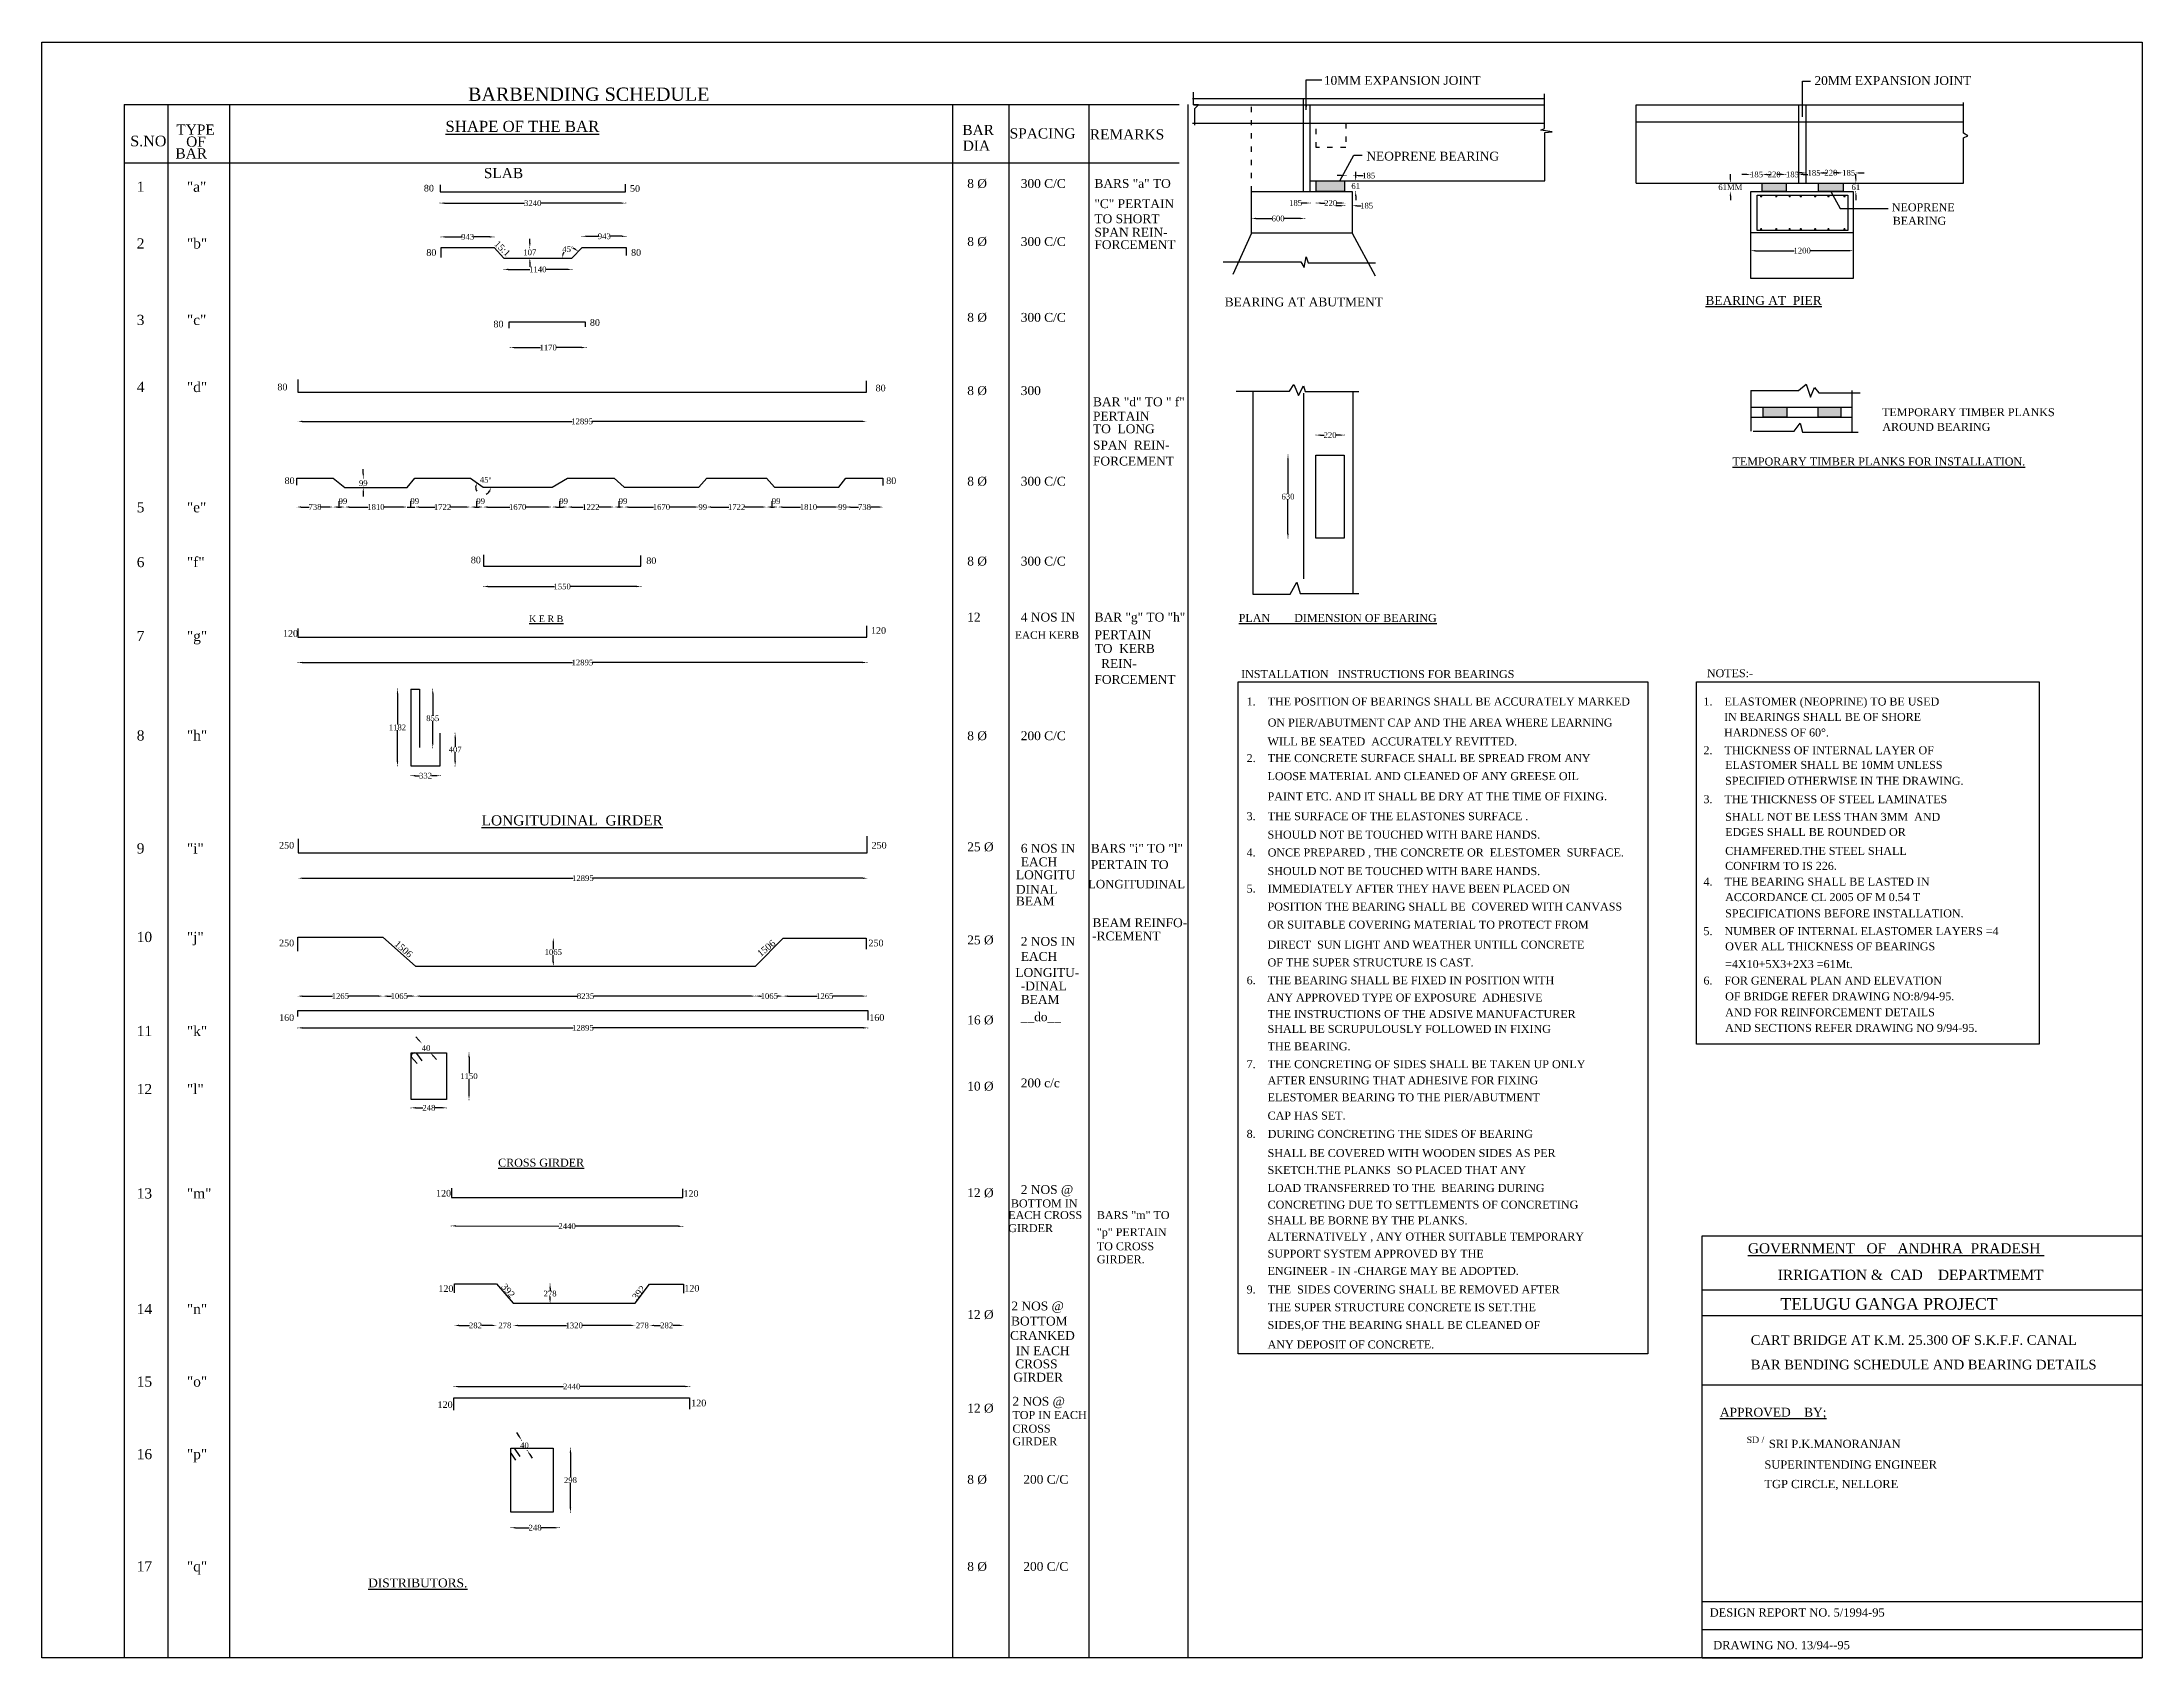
# Model space of a CAD drawing. Header units: millimetres. Extents: x 1273 to 48907, y 1494 to 38147.
import ezdxf

# ---------------------------------------------------------------- set-up
doc = ezdxf.new("R2010")
doc.units = ezdxf.units.MM
doc.header["$MEASUREMENT"] = 0
doc.linetypes.add('ACAD_ISO03W100', pattern=[30, 12, -18])
for name, color, linetype in [('DIM', 5, 'Continuous'), ('DWG.LINE', 10, 'Continuous'), ('HATCH', 2, 'Continuous'), ('TEXT', 7, 'Continuous')]:
    doc.layers.add(name, color=color, linetype=linetype)
doc.layers.add('DO LINE', color=3, linetype='Continuous', plot=False)
doc.layers.add('TITLE', color=7, linetype='Continuous', lineweight=30)
doc.styles.get("Standard").update_dxf_attribs({"font": 'TIMES.TTF', "height": 130})
doc.dimstyles.get("Standard").update_dxf_attribs({"dimtxt": 130, "dimasz": 100, "dimexe": 0.18, "dimexo": 0.0625, "dimgap": 0.09, "dimtad": 0, "dimtih": 1, "dimtoh": 1, "dimdec": 0, "dimzin": 0, "dimdsep": 46, "dimtxsty": 'Standard', "dimcen": 300, "dimclrd": 5, "dimclre": 5, "dimclrt": 4, "dimadec": 0, "dimazin": 0, "dimtfac": 1, "dimtdec": 0, "dimtofl": 0, "dimtmove": 0, "dimatfit": 3, "dimfxl": 5, "dimfxlon": 1, "dimtolj": 1, "dimtzin": 0, "dimarcsym": 0})

msp = doc.modelspace()

# ---------------------------------------------------------------- texts
at = {"layer": 'TEXT', "ltscale": 0.2}
for s, height, p in [('10MM EXPANSION JOINT', 200.908, (30349.7, 37175.7)), ('20MM EXPANSION JOINT', 200.908, (41477.6, 37171.9)), ('BARBENDING SCHEDULE', 301.362, (10937.8, 36812.9)), ('TYPE', 231.04, (4321, 36045.2)), ('BAR', 231.04, (22149.4, 36037.1)), ('S.NO', 241.09, (3276.1, 35781.1)), ('BAR', 231.04, (4300, 35504.5)), ('OF', 231.04, (4543.4, 35772.7)), ('DIA', 231.04, (22158.7, 35680.4)), ('SPACING', 231.04, (23222.2, 35959.1)), ('REMARKS', 231.04, (25040.9, 35936.2)), ('SLAB', 231.04, (11295.3, 35059.3)), ('NEOPRENE BEARING', 200.908, (31314, 35458.1)), ('1', 231, (3422.9, 34749.9)), ('"a"', 231.04, (4560.4, 34749.9)), ('80', 150.68, (9935, 34756.4)), ('50', 150.68, (14611.4, 34750)), ('8 %%C', 200.91, (22260.7, 34837.8)), ('300 C/C', 200.91, (23475.1, 34837.8)), ('BARS "a" TO', 200.908, (25145.6, 34837.8)), ('"C" PERTAIN', 200.908, (25145.6, 34379.7)), ('NEOPRENE', 180.82, (43232.2, 34307.9)), ('TO SHORT', 200.91, (25145.6, 34037.8)), ('SPAN REIN-', 200.91, (25145.6, 33732.2)), ('BEARING', 180.82, (43253, 34001.1)), ('2', 231, (3422.9, 33462.7)), ('"b"', 231.04, (4560.4, 33462.7)), ('80', 150.68, (9991.5, 33297.8)), ('80', 150.68, (14635.8, 33297.8)), ('8 %%C', 200.91, (22260.7, 33521.3)), ('300 C/C', 200.91, (23475.1, 33521.3)), ('FORCEMENT', 200.91, (25145.6, 33450.8)), ('3', 231, (3422.9, 31728.3)), ('"c"', 231.04, (4560.4, 31728.3)), ('8 %%C', 200.91, (22260.7, 31801.5)), ('300 C/C', 200.91, (23475.1, 31801.5)), ('BEARING AT ABUTMENT', 200.908, (28100.5, 32150.1)), ('80', 150.68, (11513.4, 31674)), ('80', 150.68, (13701, 31710.1)), ('4', 231, (3422.9, 30207.4)), ('"d"', 231.04, (4560.4, 30207.4)), ('80', 150.68, (6613.4, 30247.2)), ('80', 150.68, (20181.9, 30223.5)), ('8 %%C', 200.91, (22260.7, 30139.3)), ('300 ', 200.91, (23475.1, 30139.3)), ('BAR "d" TO " f"', 200.908, (25113.1, 29885.4)), ('PERTAIN', 200.91, (25113.1, 29562.2)), ('TEMPORARY TIMBER PLANKS', 180.817, (43011.7, 29660.8)), ('TO  LONG', 200.91, (25113.1, 29273.6)), ('SPAN  REIN-', 200.908, (25113.1, 28904.3)), ('AROUND BEARING', 180.817, (43018.1, 29325.8)), ('FORCEMENT', 200.91, (25113.1, 28542)), ('80', 150.68, (6775.2, 28122.7)), ('80', 150.68, (20422.2, 28122.7)), ('8 %%C', 200.91, (22260.7, 28084.7)), ('300 C/C', 200.91, (23475.1, 28084.7)), ('5', 231, (3422.9, 27478.4)), ('"e"', 231.04, (4560.4, 27478.4)), ('6', 231, (3422.9, 26235.9)), ('"f"', 231.04, (4560.4, 26235.9)), ('80', 150.68, (11000.5, 26323.6)), ('80', 150.68, (14980.7, 26307.6)), ('8 %%C', 200.91, (22260.7, 26272.5)), ('300 C/C', 200.91, (23475.1, 26272.5)), ('7', 231, (3422.9, 24560.2)), ('"g"', 231.04, (4560.4, 24560.2)), ('120', 150.68, (6738.9, 24657.9)), ('120', 150.68, (20077.8, 24725)), ('12', 200.91, (22260.7, 25002.8)), (' EACH KERB', 170.77, (23278.6, 24610.4)), ('4 NOS IN', 200.91, (23475.1, 25002.8)), ('BAR "g" TO "h"', 200.908, (25150, 25002.8)), ('PERTAIN', 200.91, (25150, 24600.9)), ('TO  KERB', 200.91, (25150, 24289.7)), ('  REIN-', 200.91, (25145.6, 23950.9)), ('INSTALLATION   INSTRUCTIONS FOR BEARINGS', 180.817, (28472.8, 23721.2)), ('NOTES:-', 180.82, (39037.3, 23739.9)), ('FORCEMENT', 200.91, (25145.6, 23588.6)), ('1.    THE POSITION OF BEARINGS SHALL BE ACCURATELY MARKED ', 180.817, (28597.9, 23098.2)), ('1.    ELASTOMER (NEOPRINE) TO BE USED', 180.817, (38959.7, 23098.2)), ('IN BEARINGS SHALL BE OF SHORE ', 180.817, (39427.6, 22748.3)), ('8', 231, (3422.9, 22303.9)), ('"h"', 231.04, (4560.4, 22303.9)), ('8 %%C', 200.91, (22260.7, 22311.8)), ('200 C/C', 200.91, (23475.1, 22311.8)), ('       ON PIER/ABUTMENT CAP AND THE AREA WHERE LEARNING', 180.817, (28597.9, 22621.2)), ('HARDNESS OF 60%%D.', 180.817, (39427.6, 22395.5)), ('2.    THE CONCRETE SURFACE SHALL BE SPREAD FROM ANY ', 180.817, (28597.9, 21814.9)), ('WILL BE SEATED  ACCURATELY REVITTED.', 180.817, (29072.9, 22192.3)), ('2.    THICKNESS OF INTERNAL LAYER OF ', 180.817, (38959.7, 21992.5)), ('LOOSE MATERIAL AND CLEANED OF ANY GREESE OIL ', 180.817, (29072.9, 21405.3)), ('ELASTOMER SHALL BE 10MM UNLESS', 180.817, (39452.1, 21661.1)), ('SPECIFIED OTHERWISE IN THE DRAWING.', 180.817, (39452.1, 21300.5)), ('PAINT ETC. AND IT SHALL BE DRY AT THE TIME OF FIXING.', 180.817, (29072.9, 20947.9)), ('3.    THE THICKNESS OF STEEL LAMINATES  ', 180.817, (38959.7, 20882.4)), ('3.    THE SURFACE OF THE ELASTONES SURFACE .', 180.817, (28597.9, 20497.1)), ('SHALL NOT BE LESS THAN 3MM  AND ', 180.817, (39452.1, 20482.3)), ('SHOULD NOT BE TOUCHED WITH BARE HANDS.', 180.817, (29072.9, 20079.3)), ('EDGES SHALL BE ROUNDED OR', 180.817, (39452.1, 20138.1)), ('9', 231, (3422.9, 19741.1)), ('"i"', 231.04, (4560.4, 19741.1)), ('250', 150.68, (6651.5, 19852.5)), ('250', 150.68, (20090.8, 19852.5)), ('25 %%C', 200.91, (22260.7, 19791.7)), ('EACH', 200.91, (23475.1, 19450.2)), ('6 NOS IN', 200.91, (23475.1, 19759.1)), ('BARS "i" TO "l"', 200.908, (25065, 19759.1)), ('PERTAIN TO', 200.91, (25065, 19389.4)), ('4.    ONCE PREPARED , THE CONCRETE OR  ELESTOMER  SURFACE.', 180.817, (28597.9, 19674)), ('CHAMFERED.THE STEEL SHALL ', 180.817, (39452.1, 19709.7)), ('CONFIRM TO IS 226.', 180.817, (39452.1, 19370.6)), ('LONGITU', 200.91, (23365.1, 19157.3)), ('LONGITUDINAL', 192.872, (25000, 18950.3)), ('SHOULD NOT BE TOUCHED WITH BARE HANDS.', 180.817, (29072.9, 19252)), ('4.    THE BEARING SHALL BE LASTED IN', 180.817, (38959.7, 19011.5)), ('DINAL', 200.91, (23365.1, 18827.7)), ('BEAM', 200.91, (23365.1, 18562.8)), ('5.    IMMEDIATELY AFTER THEY HAVE BEEN PLACED ON ', 180.817, (28597.9, 18855.4)), ('POSITION THE BEARING SHALL BE  COVERED WITH CANVASS', 180.817, (29072.9, 18446.9)), ('ACCORDANCE CL 2005 OF M 0.54 T', 180.817, (39452.1, 18661.9)), ('BEAM REINFO- ', 200.908, (25100.2, 18071.3)), ('OR SUITABLE COVERING MATERIAL TO PROTECT FROM', 180.817, (29072.9, 18037.4)), ('SPECIFICATIONS BEFORE INSTALLATION.', 180.817, (39452.1, 18293)), ('10', 231.04, (3422.9, 17732.6)), ('"j"', 231.04, (4560.4, 17732.6)), ('250', 150.68, (6651.5, 17635.6)), ('250', 150.68, (20020.5, 17635.6)), ('25 %%C', 200.91, (22260.7, 17679.8)), ('2 NOS IN', 200.91, (23475.1, 17647.1)), ('-RCEMENT', 200.91, (25093.7, 17770.8)), ('DIRECT  SUN LIGHT AND WEATHER UNTILL CONCRETE', 180.817, (29072.9, 17584.8)), ('5.    NUMBER OF INTERNAL ELASTOMER LAYERS =4', 180.817, (38959.7, 17890.1)), ('OVER ALL THICKNESS OF BEARINGS', 180.817, (39452.1, 17545)), ('EACH', 200.91, (23475.1, 17306.5)), ('OF THE SUPER STRUCTURE IS CAST.', 180.817, (29072.9, 17180.2)), ('=4X10+5X3+2X3 =61Mt.', 180.817, (39452.1, 17143.4)), ('LONGITU-', 200.91, (23352.5, 16943.1)), ('-DINAL', 200.91, (23475.1, 16637.1)), ('6.    THE BEARING SHALL BE FIXED IN POSITION WITH', 180.817, (28597.9, 16776.2)), ('6.    FOR GENERAL PLAN AND ELEVATION ', 180.817, (38959.7, 16768.8)), ('BEAM', 200.91, (23475.1, 16331.1)), (' ANY APPROVED TYPE OF EXPOSURE  ADHESIVE ', 180.817, (28989.6, 16383.8)), ('AND FOR REINFORCEMENT DETAILS', 180.817, (39452.1, 16049.7)), ('OF BRIDGE REFER DRAWING NO:8/94-95.', 180.817, (39452.1, 16411.4)), ('11', 231.04, (3422.9, 15599.8)), ('"k"', 231.04, (4560.4, 15599.8)), ('160', 150.68, (6651.5, 15944.8)), ('160', 150.68, (20039.3, 15944.8)), ('16 %%C', 200.91, (22260.7, 15865.5)), ('__do__', 200.91, (23475.1, 15937.9)), ('THE INSTRUCTIONS OF THE ADSIVE MANUFACTURER ', 180.817, (29073.9, 16009.5)), ('SHALL BE SCRUPULOUSLY FOLLOWED IN FIXING ', 180.817, (29073.9, 15672.7)), ('AND SECTIONS REFER DRAWING NO 9/94-95.', 180.817, (39452.1, 15695.6)), ('THE BEARING.', 180.817, (29073.9, 15277)), ('7.    THE CONCRETING OF SIDES SHALL BE TAKEN UP ONLY ', 180.817, (28597.9, 14872.4)), ('12', 231.04, (3422.9, 14282.8)), ('"l"', 231.04, (4560.4, 14282.8)), ('10 %%C', 200.91, (22260.7, 14364.5)), ('200 c/c', 200.91, (23475.1, 14436.9)), ('AFTER ENSURING THAT ADHESIVE FOR FIXING', 180.817, (29073.9, 14506.4)), ('ELESTOMER BEARING TO THE PIER/ABUTMENT', 180.817, (29073.9, 14120.8)), ('CAP HAS SET.', 180.817, (29073.9, 13707)), ('8.    DURING CONCRETING THE SIDES OF BEARING ', 180.817, (28597.9, 13292)), ('SHALL BE COVERED WITH WOODEN SIDES AS PER ', 180.817, (29073.9, 12856.7)), ('SKETCH.THE PLANKS  SO PLACED THAT ANY ', 180.817, (29073.9, 12473.3)), ('13', 231.04, (3422.9, 11917)), ('"m"', 231.04, (4560.4, 11917)), ('120', 150.68, (10211.5, 11960.4)), ('120', 150.68, (15823.4, 11954.4)), ('12 %%C', 200.91, (22260.7, 11946.9)), ('2 NOS @', 200.91, (23475.1, 12019.2)), ('LOAD TRANSFERRED TO THE  BEARING DURING ', 180.817, (29073.9, 12065.6)), ('EACH CROSS', 180.82, (23190.3, 11450.4)), ('BOTTOM IN', 180.82, (23251.3, 11714.5)), ('BARS "m" TO', 180.817, (25200.3, 11450.4)), ('CONCRETING DUE TO SETTLEMENTS OF CONCRETING ', 180.817, (29073.9, 11686.8)), ('SHALL BE BORNE BY THE PLANKS.', 180.817, (29073.9, 11328)), ('GIRDER', 180.82, (23190.3, 11153.7)), ('"p" PERTAIN', 180.817, (25200.3, 11062.4)), ('ALTERNATIVELY , ANY OTHER SUITABLE TEMPORARY ', 180.817, (29073.9, 10963.1)), ('TO CROSS', 180.82, (25200.3, 10742.9)), ('GIRDER.', 180.82, (25200.3, 10446.2)), ('SUPPORT SYSTEM APPROVED BY THE ', 180.817, (29073.9, 10575.4)), ('ENGINEER - IN -CHARGE MAY BE ADOPTED.', 180.817, (29073.9, 10183.6)), ('14', 231.04, (3422.9, 9294.7)), ('120', 150.68, (10264.3, 9797.6)), ('120', 150.68, (15843.7, 9804.5)), ('2 NOS @', 200.91, (23262.3, 9377.8)), ('9.    THE  SIDES COVERING SHALL BE REMOVED AFTER', 180.817, (28597.9, 9762.8)), ('THE SUPER STRUCTURE CONCRETE IS SET.THE ', 180.817, (29073.9, 9359.4)), ('"n"', 231.04, (4560.4, 9294.7)), ('12 %%C', 200.91, (22260.7, 9185.3)), ('BOTTOM', 200.91, (23253.8, 9036.1)), ('SIDES,OF THE BEARING SHALL BE CLEANED OF ', 180.817, (29073.9, 8957.2)), ('CRANKED', 200.91, (23232.5, 8709.3)), ('ANY DEPOSIT OF CONCRETE.', 180.817, (29073.9, 8515.7)), ('CROSS', 200.91, (23347.4, 8063.5)), ('IN EACH', 200.91, (23360.2, 8362.3)), ('15', 231.04, (3422.9, 7649.2)), ('"o"', 231.04, (4560.4, 7649.2)), ('GIRDER', 200.91, (23304.9, 7761.9)), ('120', 150.68, (10246.4, 7166.3)), ('120', 150.68, (16000.1, 7202.9)), ('12 %%C', 200.91, (22260.7, 7060.7)), ('2 NOS @', 200.91, (23285.9, 7216.4)), ('TOP IN EACH', 180.817, (23285.9, 6915.6)), ('CROSS', 180.82, (23285.9, 6607.2)), ('16', 231.04, (3422.9, 6003.7)), ('"p"', 231.04, (4560.4, 6003.7)), ('GIRDER', 180.82, (23285.9, 6318)), ('8 %%C', 200.91, (22260.7, 5445.1)), ('200 C/C', 200.91, (23532.4, 5445.1)), ('17', 231.04, (3422.9, 3457.7)), ('"q"', 231.04, (4560.4, 3457.7)), ('8 %%C', 200.91, (22260.7, 3470)), ('200 C/C', 200.91, (23532.4, 3470))]:
    msp.add_text(s, height=height, dxfattribs=at).set_placement(p)
for s, rotation, p in [('15:1', 315.72301, (11519.2, 33552)), ('1506', 318.45643, (9257.1, 17670.2)), ('1506', 39.51579, (17575.8, 17390.9)), ('392', 310.57551, (11679.3, 9908)), ('392', 50.54695, (14761.8, 9601.6))]:
    msp.add_text(s, height=150.68, rotation=rotation, dxfattribs=at).set_placement(p)
at = {"layer": 'TITLE', "ltscale": 0.2}
for s, height, p in [('%%USHAPE OF THE BAR', 251.135, (10425, 36108.1)), ('%%UBEARING AT  PIER', 200.908, (39004.6, 32184.9)), ('%%UTEMPORARY TIMBER PLANKS FOR INSTALLATION.', 180.817, (39618.8, 28542.7)), ('%%UK E R B', 150.68, (12321.2, 24989.7)), ('%%UPLAN        DIMENSION OF BEARING', 180.817, (28417.8, 24993.5)), ('%%ULONGITUDINAL  GIRDER', 231.045, (11245, 20377.9)), ('%%UCROSS GIRDER', 180.817, (11620, 12639)), ('%%UDISTRIBUTORS.', 200.908, (8671.2, 3096.3))]:
    msp.add_text(s, height=height, dxfattribs=at).set_placement(p)
at = {"layer": 'TITLE', "lineweight": 30}
for s, height, p in [('%%UGOVERNMENT   OF   ANDHRA  PRADESH ', 229.773, (39968.7, 10671.9)), ('IRRIGATION &  CAD    DEPARTMEMT ', 229.773, (40646.7, 10069.3)), ('TELUGU GANGA PROJECT', 264.32, (40706.5, 9392.9)), ('CART BRIDGE AT K.M. 25.300 OF S.K.F.F. CANAL', 218.152, (40032.7, 8597.1)), ('BAR BENDING SCHEDULE AND BEARING DETAILS', 218.152, (40032.7, 8040.3)), ('%%UAPPROVED    BY;', 201.386, (39333.5, 6968.4)), ('SD /', 146.21, (39940.7, 6369.6)), ('SRI P.K.MANORANJAN', 186.988, (40444, 6257.4)), ('SUPERINTENDING ENGINEER', 186.988, (40342.5, 5787.3)), ('TGP CIRCLE, NELLORE', 186.988, (40342.5, 5346.9)), ('DESIGN REPORT NO. 5/1994-95', 186.988, (39101.5, 2433.4)), ('DRAWING NO. 13/94--95', 186.988, (39182.1, 1692.9))]:
    msp.add_text(s, height=height, dxfattribs=at).set_placement(p)

# ---------------------------------------------------------------- blocks, each defined once
blk = doc.blocks.new('*D51')
at = {"layer": 'Defpoints', "color": 0, "ltscale": 0.2}
for p in [(10301, 34750), (14506, 34750), (14506, 34493)]:
    blk.add_point(p, dxfattribs=at)
at = {"layer": 'DIM', "color": 5, "lineweight": -2, "ltscale": 0.2}
for p, q in [((10301, 34498), (10301, 34492)), ((10401, 34493), (12219, 34493)), ((14406, 34493), (12589, 34493)), ((14506, 34498), (14506, 34492))]:
    blk.add_line(p, q, dxfattribs=at)
at = {"layer": 'DIM', "color": 5, "ltscale": 0.2}
for points in [[(10401, 34509), (10401, 34476), (10301, 34493)], [(14406, 34509), (14406, 34476), (14506, 34493)]]:
    blk.add_solid(points, dxfattribs=at)
at = {"layer": 'DIM', "color": 4, "ltscale": 0.2, "insert": (12404, 34493), "char_height": 130, "attachment_point": 5}
blk.add_mtext('\\A1;3240', dxfattribs=at)
blk = doc.blocks.new('*D52')
at = {"layer": 'Defpoints', "color": 0, "ltscale": 0.2}
for p in [(10326, 33486), (11530, 33727), (11530, 33486)]:
    blk.add_point(p, dxfattribs=at)
at = {"layer": 'DIM', "color": 5, "lineweight": -2, "ltscale": 0.2}
for p, q in [((10326, 33722), (10326, 33727)), ((10426, 33727), (10796, 33727)), ((11430, 33727), (11060, 33727)), ((11530, 33722), (11530, 33727))]:
    blk.add_line(p, q, dxfattribs=at)
at = {"layer": 'DIM', "color": 5, "ltscale": 0.2}
for points in [[(10426, 33743), (10426, 33710), (10326, 33727)], [(11430, 33743), (11430, 33710), (11530, 33727)]]:
    blk.add_solid(points, dxfattribs=at)
at = {"layer": 'DIM', "color": 4, "ltscale": 0.2, "insert": (10928, 33727), "char_height": 130, "attachment_point": 5}
blk.add_mtext('\\A1;943', dxfattribs=at)
blk = doc.blocks.new('*D53')
at = {"layer": 'Defpoints', "color": 0, "ltscale": 0.2}
for p in [(11750, 33246), (13288, 33246), (13288, 32989)]:
    blk.add_point(p, dxfattribs=at)
at = {"layer": 'DIM', "color": 5, "lineweight": -2, "ltscale": 0.2}
for p, q in [((11750, 32994), (11750, 32989)), ((11850, 32989), (12342, 32989)), ((13188, 32989), (12697, 32989)), ((13288, 32994), (13288, 32989))]:
    blk.add_line(p, q, dxfattribs=at)
at = {"layer": 'DIM', "color": 5, "ltscale": 0.2}
for points in [[(11850, 33006), (11850, 32972), (11750, 32989)], [(13188, 33006), (13188, 32972), (13288, 32989)]]:
    blk.add_solid(points, dxfattribs=at)
at = {"layer": 'DIM', "color": 4, "ltscale": 0.2, "insert": (12519, 32989), "char_height": 130, "attachment_point": 5}
blk.add_mtext('\\A1;1140', dxfattribs=at)
blk = doc.blocks.new('*D54')
at = {"layer": 'Defpoints', "color": 0, "ltscale": 0.2}
for p in [(13529, 33486), (14526, 33740), (14526, 33486)]:
    blk.add_point(p, dxfattribs=at)
at = {"layer": 'DIM', "color": 5, "lineweight": -2, "ltscale": 0.2}
for p, q in [((13529, 33735), (13529, 33740)), ((13629, 33740), (13896, 33740)), ((14426, 33740), (14160, 33740)), ((14526, 33735), (14526, 33740))]:
    blk.add_line(p, q, dxfattribs=at)
at = {"layer": 'DIM', "color": 5, "ltscale": 0.2}
for points in [[(13629, 33757), (13629, 33724), (13529, 33740)], [(14426, 33757), (14426, 33724), (14526, 33740)]]:
    blk.add_solid(points, dxfattribs=at)
at = {"layer": 'DIM', "color": 4, "ltscale": 0.2, "insert": (14028, 33740), "char_height": 130, "attachment_point": 5}
blk.add_mtext('\\A1;943', dxfattribs=at)
blk = doc.blocks.new('*D55')
at = {"layer": 'Defpoints', "color": 0, "ltscale": 0.2}
for p in [(12320, 33486), (12339, 33486), (12320, 33246)]:
    blk.add_point(p, dxfattribs=at)
at = {"layer": 'DIM', "color": 5, "lineweight": -2, "ltscale": 0.2}
for p, q in [((12334, 33486), (12339, 33486)), ((12339, 33586), (12339, 33686)), ((12334, 33246), (12339, 33246)), ((12339, 33146), (12339, 33046))]:
    blk.add_line(p, q, dxfattribs=at)
at = {"layer": 'DIM', "color": 5, "ltscale": 0.2}
for points in [[(12322, 33586), (12356, 33586), (12339, 33486)], [(12322, 33146), (12356, 33146), (12339, 33246)]]:
    blk.add_solid(points, dxfattribs=at)
at = {"layer": 'DIM', "color": 4, "ltscale": 0.2, "insert": (12339, 33376), "char_height": 130, "attachment_point": 5}
blk.add_mtext('\\A1;107', dxfattribs=at)
blk = doc.blocks.new('*D2')
at = {"layer": 'Defpoints', "color": 0, "ltscale": 0.2}
for p in [(11895, 31241), (13615, 31241), (13615, 31217)]:
    blk.add_point(p, dxfattribs=at)
at = {"layer": 'DIM', "color": 5, "lineweight": -2, "ltscale": 0.2}
for p, q in [((11895, 31222), (11895, 31216)), ((11995, 31217), (12578, 31217)), ((13515, 31217), (12932, 31217)), ((13615, 31222), (13615, 31216))]:
    blk.add_line(p, q, dxfattribs=at)
at = {"layer": 'DIM', "color": 5, "ltscale": 0.2}
for points in [[(11995, 31233), (11995, 31200), (11895, 31217)], [(13515, 31233), (13515, 31200), (13615, 31217)]]:
    blk.add_solid(points, dxfattribs=at)
at = {"layer": 'DIM', "color": 4, "ltscale": 0.2, "insert": (12755, 31217), "char_height": 130, "attachment_point": 5}
blk.add_mtext('\\A1;1170', dxfattribs=at)
blk = doc.blocks.new('*D3')
at = {"layer": 'Defpoints', "color": 0, "ltscale": 0.2}
for p in [(19972, 29542), (7077, 29520), (19972, 29520)]:
    blk.add_point(p, dxfattribs=at)
at = {"layer": 'DIM', "color": 5, "lineweight": -2, "ltscale": 0.2}
for p, q in [((7077, 29537), (7077, 29543)), ((7177, 29542), (13302, 29542)), ((19872, 29542), (13747, 29542)), ((19972, 29537), (19972, 29543))]:
    blk.add_line(p, q, dxfattribs=at)
at = {"layer": 'DIM', "color": 5, "ltscale": 0.2}
for points in [[(7177, 29559), (7177, 29526), (7077, 29542)], [(19872, 29559), (19872, 29526), (19972, 29542)]]:
    blk.add_solid(points, dxfattribs=at)
at = {"layer": 'DIM', "color": 4, "ltscale": 0.2, "insert": (13524, 29542), "char_height": 130, "attachment_point": 5}
blk.add_mtext('\\A1;12895', dxfattribs=at)
blk = doc.blocks.new('*D4')
at = {"layer": 'Defpoints', "color": 0, "ltscale": 0.2}
for p in [(7052, 27596), (7880, 27600), (7880, 27596)]:
    blk.add_point(p, dxfattribs=at)
at = {"layer": 'DIM', "color": 5, "lineweight": -2, "ltscale": 0.2}
for p, q in [((7052, 27596), (7052, 27600)), ((7152, 27600), (7331, 27600)), ((7780, 27600), (7601, 27600)), ((7880, 27596), (7880, 27600))]:
    blk.add_line(p, q, dxfattribs=at)
at = {"layer": 'DIM', "color": 5, "ltscale": 0.2}
for points in [[(7152, 27616), (7152, 27583), (7052, 27600)], [(7780, 27616), (7780, 27583), (7880, 27600)]]:
    blk.add_solid(points, dxfattribs=at)
at = {"layer": 'DIM', "color": 4, "ltscale": 0.2, "insert": (7466, 27600), "char_height": 130, "attachment_point": 5}
blk.add_mtext('\\A1;738', dxfattribs=at)
blk = doc.blocks.new('*D5')
at = {"layer": 'Defpoints', "color": 0, "ltscale": 0.2}
for p in [(7880, 27596), (8144, 27600), (8144, 27581)]:
    blk.add_point(p, dxfattribs=at)
at = {"layer": 'DIM', "color": 5, "lineweight": -2, "ltscale": 0.2}
for p, q in [((8012, 27600), (8012, 27733)), ((8012, 27733), (8012, 27733)), ((7880, 27596), (7880, 27600)), ((7980, 27600), (8044, 27600)), ((8144, 27595), (8144, 27600))]:
    blk.add_line(p, q, dxfattribs=at)
at = {"layer": 'DIM', "color": 5, "ltscale": 0.2}
for points in [[(7980, 27616), (7980, 27583), (7880, 27600)], [(8044, 27616), (8044, 27583), (8144, 27600)]]:
    blk.add_solid(points, dxfattribs=at)
at = {"layer": 'DIM', "color": 4, "ltscale": 0.2, "insert": (8100, 27733), "char_height": 130, "attachment_point": 5}
blk.add_mtext('\\A1;99', dxfattribs=at)
blk = doc.blocks.new('*D6')
at = {"layer": 'Defpoints', "color": 0, "ltscale": 0.2}
for p in [(8144, 27581), (9553, 27600), (9553, 27585)]:
    blk.add_point(p, dxfattribs=at)
at = {"layer": 'DIM', "color": 5, "lineweight": -2, "ltscale": 0.2}
for p, q in [((8144, 27595), (8144, 27600)), ((8244, 27600), (8671, 27600)), ((9453, 27600), (9026, 27600)), ((9553, 27595), (9553, 27600))]:
    blk.add_line(p, q, dxfattribs=at)
at = {"layer": 'DIM', "color": 5, "ltscale": 0.2}
for points in [[(8244, 27616), (8244, 27583), (8144, 27600)], [(9453, 27616), (9453, 27583), (9553, 27600)]]:
    blk.add_solid(points, dxfattribs=at)
at = {"layer": 'DIM', "color": 4, "ltscale": 0.2, "insert": (8848, 27600), "char_height": 130, "attachment_point": 5}
blk.add_mtext('\\A1;1810', dxfattribs=at)
blk = doc.blocks.new('*D7')
at = {"layer": 'Defpoints', "color": 0, "ltscale": 0.2}
for p in [(9553, 27585), (9727, 27600), (9727, 27595)]:
    blk.add_point(p, dxfattribs=at)
at = {"layer": 'DIM', "color": 5, "lineweight": -2, "ltscale": 0.2}
for p, q in [((9640, 27600), (9640, 27733)), ((9640, 27733), (9640, 27733)), ((9453, 27600), (9353, 27600)), ((9553, 27595), (9553, 27600)), ((9553, 27600), (9727, 27600)), ((9727, 27595), (9727, 27600)), ((9827, 27600), (9927, 27600))]:
    blk.add_line(p, q, dxfattribs=at)
at = {"layer": 'DIM', "color": 5, "ltscale": 0.2}
for points in [[(9453, 27616), (9453, 27583), (9553, 27600)], [(9827, 27616), (9827, 27583), (9727, 27600)]]:
    blk.add_solid(points, dxfattribs=at)
at = {"layer": 'DIM', "color": 4, "ltscale": 0.2, "insert": (9729, 27733), "char_height": 130, "attachment_point": 5}
blk.add_mtext('\\A1;99', dxfattribs=at)
blk = doc.blocks.new('*D8')
at = {"layer": 'Defpoints', "color": 0, "ltscale": 0.2}
for p in [(9727, 27595), (10990, 27600), (10990, 27528)]:
    blk.add_point(p, dxfattribs=at)
at = {"layer": 'DIM', "color": 5, "lineweight": -2, "ltscale": 0.2}
for p, q in [((9727, 27595), (9727, 27600)), ((9827, 27600), (10182, 27600)), ((10890, 27600), (10535, 27600)), ((10990, 27595), (10990, 27600))]:
    blk.add_line(p, q, dxfattribs=at)
at = {"layer": 'DIM', "color": 5, "ltscale": 0.2}
for points in [[(9827, 27616), (9827, 27583), (9727, 27600)], [(10890, 27616), (10890, 27583), (10990, 27600)]]:
    blk.add_solid(points, dxfattribs=at)
at = {"layer": 'DIM', "color": 4, "ltscale": 0.2, "insert": (10359, 27600), "char_height": 130, "attachment_point": 5}
blk.add_mtext('\\A1;1722', dxfattribs=at)
blk = doc.blocks.new('*D9')
at = {"layer": 'Defpoints', "color": 0, "ltscale": 0.2}
for p in [(10990, 27528), (11282, 27600), (11282, 27512)]:
    blk.add_point(p, dxfattribs=at)
at = {"layer": 'DIM', "color": 5, "lineweight": -2, "ltscale": 0.2}
for p, q in [((11136, 27600), (11136, 27733)), ((11136, 27733), (11136, 27733)), ((10990, 27595), (10990, 27600)), ((11090, 27600), (11182, 27600)), ((11282, 27595), (11282, 27600))]:
    blk.add_line(p, q, dxfattribs=at)
at = {"layer": 'DIM', "color": 5, "ltscale": 0.2}
for points in [[(11090, 27616), (11090, 27583), (10990, 27600)], [(11182, 27616), (11182, 27583), (11282, 27600)]]:
    blk.add_solid(points, dxfattribs=at)
at = {"layer": 'DIM', "color": 4, "ltscale": 0.2, "insert": (11224, 27733), "char_height": 130, "attachment_point": 5}
blk.add_mtext('\\A1;99', dxfattribs=at)
blk = doc.blocks.new('*D10')
at = {"layer": 'Defpoints', "color": 0, "ltscale": 0.2}
for p in [(11282, 27512), (12842, 27600), (12842, 27520)]:
    blk.add_point(p, dxfattribs=at)
at = {"layer": 'DIM', "color": 5, "lineweight": -2, "ltscale": 0.2}
for p, q in [((11282, 27595), (11282, 27600)), ((11382, 27600), (11885, 27600)), ((12742, 27600), (12240, 27600)), ((12842, 27595), (12842, 27600))]:
    blk.add_line(p, q, dxfattribs=at)
at = {"layer": 'DIM', "color": 5, "ltscale": 0.2}
for points in [[(11382, 27616), (11382, 27583), (11282, 27600)], [(12742, 27616), (12742, 27583), (12842, 27600)]]:
    blk.add_solid(points, dxfattribs=at)
at = {"layer": 'DIM', "color": 4, "ltscale": 0.2, "insert": (12062, 27600), "char_height": 130, "attachment_point": 5}
blk.add_mtext('\\A1;1670', dxfattribs=at)
blk = doc.blocks.new('*D11')
at = {"layer": 'Defpoints', "color": 0, "ltscale": 0.2}
for p in [(12842, 27520), (13193, 27600), (13193, 27387)]:
    blk.add_point(p, dxfattribs=at)
at = {"layer": 'DIM', "color": 5, "lineweight": -2, "ltscale": 0.2}
for p, q in [((13018, 27600), (13018, 27733)), ((13018, 27733), (13018, 27733)), ((12842, 27595), (12842, 27600)), ((12942, 27600), (13093, 27600)), ((13193, 27595), (13193, 27600))]:
    blk.add_line(p, q, dxfattribs=at)
at = {"layer": 'DIM', "color": 5, "ltscale": 0.2}
for points in [[(12942, 27616), (12942, 27583), (12842, 27600)], [(13093, 27616), (13093, 27583), (13193, 27600)]]:
    blk.add_solid(points, dxfattribs=at)
at = {"layer": 'DIM', "color": 4, "ltscale": 0.2, "insert": (13106, 27733), "char_height": 130, "attachment_point": 5}
blk.add_mtext('\\A1;99', dxfattribs=at)
blk = doc.blocks.new('*D12')
at = {"layer": 'Defpoints', "color": 0, "ltscale": 0.2}
for p in [(13193, 27387), (14255, 27600), (14255, 27467)]:
    blk.add_point(p, dxfattribs=at)
at = {"layer": 'DIM', "color": 5, "lineweight": -2, "ltscale": 0.2}
for p, q in [((13193, 27595), (13193, 27600)), ((13293, 27600), (13547, 27600)), ((14155, 27600), (13901, 27600)), ((14255, 27595), (14255, 27600))]:
    blk.add_line(p, q, dxfattribs=at)
at = {"layer": 'DIM', "color": 5, "ltscale": 0.2}
for points in [[(13293, 27616), (13293, 27583), (13193, 27600)], [(14155, 27616), (14155, 27583), (14255, 27600)]]:
    blk.add_solid(points, dxfattribs=at)
at = {"layer": 'DIM', "color": 4, "ltscale": 0.2, "insert": (13724, 27600), "char_height": 130, "attachment_point": 5}
blk.add_mtext('\\A1;1222', dxfattribs=at)
blk = doc.blocks.new('*D13')
at = {"layer": 'Defpoints', "color": 0, "ltscale": 0.2}
for p in [(14255, 27467), (14476, 27600), (14476, 27417)]:
    blk.add_point(p, dxfattribs=at)
at = {"layer": 'DIM', "color": 5, "lineweight": -2, "ltscale": 0.2}
for p, q in [((14365, 27600), (14365, 27733)), ((14365, 27733), (14365, 27733)), ((14255, 27595), (14255, 27600)), ((14355, 27600), (14376, 27600)), ((14476, 27595), (14476, 27600))]:
    blk.add_line(p, q, dxfattribs=at)
at = {"layer": 'DIM', "color": 5, "ltscale": 0.2}
for points in [[(14355, 27616), (14355, 27583), (14255, 27600)], [(14376, 27616), (14376, 27583), (14476, 27600)]]:
    blk.add_solid(points, dxfattribs=at)
at = {"layer": 'DIM', "color": 4, "ltscale": 0.2, "insert": (14453, 27733), "char_height": 130, "attachment_point": 5}
blk.add_mtext('\\A1;99', dxfattribs=at)
blk = doc.blocks.new('*D14')
at = {"layer": 'Defpoints', "color": 0, "ltscale": 0.2}
for p in [(14476, 27417), (16172, 27600), (16172, 27402)]:
    blk.add_point(p, dxfattribs=at)
at = {"layer": 'DIM', "color": 5, "lineweight": -2, "ltscale": 0.2}
for p, q in [((14476, 27595), (14476, 27600)), ((14576, 27600), (15146, 27600)), ((16072, 27600), (15501, 27600)), ((16172, 27595), (16172, 27600))]:
    blk.add_line(p, q, dxfattribs=at)
at = {"layer": 'DIM', "color": 5, "ltscale": 0.2}
for points in [[(14576, 27616), (14576, 27583), (14476, 27600)], [(16072, 27616), (16072, 27583), (16172, 27600)]]:
    blk.add_solid(points, dxfattribs=at)
at = {"layer": 'DIM', "color": 4, "ltscale": 0.2, "insert": (15324, 27600), "char_height": 130, "attachment_point": 5}
blk.add_mtext('\\A1;1670', dxfattribs=at)
blk = doc.blocks.new('*D15')
at = {"layer": 'Defpoints', "color": 0, "ltscale": 0.2}
for p in [(16172, 27402), (16351, 27600), (16351, 27349)]:
    blk.add_point(p, dxfattribs=at)
at = {"layer": 'DIM', "color": 5, "lineweight": -2, "ltscale": 0.2}
for p, q in [((16072, 27600), (15972, 27600)), ((16172, 27595), (16172, 27600)), ((16351, 27595), (16351, 27600)), ((16451, 27600), (16551, 27600))]:
    blk.add_line(p, q, dxfattribs=at)
at = {"layer": 'DIM', "color": 5, "ltscale": 0.2}
for points in [[(16072, 27616), (16072, 27583), (16172, 27600)], [(16451, 27616), (16451, 27583), (16351, 27600)]]:
    blk.add_solid(points, dxfattribs=at)
at = {"layer": 'DIM', "color": 4, "ltscale": 0.2, "insert": (16261, 27600), "char_height": 130, "attachment_point": 5}
blk.add_mtext('\\A1;99', dxfattribs=at)
blk = doc.blocks.new('*D16')
at = {"layer": 'Defpoints', "color": 0, "ltscale": 0.2}
for p in [(16351, 27349), (17707, 27600), (17707, 27421)]:
    blk.add_point(p, dxfattribs=at)
at = {"layer": 'DIM', "color": 5, "lineweight": -2, "ltscale": 0.2}
for p, q in [((16351, 27595), (16351, 27600)), ((16451, 27600), (16852, 27600)), ((17607, 27600), (17206, 27600)), ((17707, 27595), (17707, 27600))]:
    blk.add_line(p, q, dxfattribs=at)
at = {"layer": 'DIM', "color": 5, "ltscale": 0.2}
for points in [[(16451, 27616), (16451, 27583), (16351, 27600)], [(17607, 27616), (17607, 27583), (17707, 27600)]]:
    blk.add_solid(points, dxfattribs=at)
at = {"layer": 'DIM', "color": 4, "ltscale": 0.2, "insert": (17029, 27600), "char_height": 130, "attachment_point": 5}
blk.add_mtext('\\A1;1722', dxfattribs=at)
blk = doc.blocks.new('*D17')
at = {"layer": 'Defpoints', "color": 0, "ltscale": 0.2}
for p in [(17707, 27421), (17968, 27600), (17968, 27258)]:
    blk.add_point(p, dxfattribs=at)
at = {"layer": 'DIM', "color": 5, "lineweight": -2, "ltscale": 0.2}
for p, q in [((17838, 27600), (17838, 27733)), ((17838, 27733), (17838, 27733)), ((17707, 27595), (17707, 27600)), ((17807, 27600), (17868, 27600)), ((17968, 27595), (17968, 27600))]:
    blk.add_line(p, q, dxfattribs=at)
at = {"layer": 'DIM', "color": 5, "ltscale": 0.2}
for points in [[(17807, 27616), (17807, 27583), (17707, 27600)], [(17868, 27616), (17868, 27583), (17968, 27600)]]:
    blk.add_solid(points, dxfattribs=at)
at = {"layer": 'DIM', "color": 4, "ltscale": 0.2, "insert": (17926, 27733), "char_height": 130, "attachment_point": 5}
blk.add_mtext('\\A1;99', dxfattribs=at)
blk = doc.blocks.new('*D56')
at = {"layer": 'Defpoints', "color": 0, "ltscale": 0.2}
for p in [(19351, 28053), (17968, 27258), (19351, 27600)]:
    blk.add_point(p, dxfattribs=at)
at = {"layer": 'DIM', "color": 5, "lineweight": -2, "ltscale": 0.2}
for p, q in [((17968, 27595), (17968, 27600)), ((18068, 27600), (18482, 27600)), ((19251, 27600), (18837, 27600)), ((19351, 27605), (19351, 27600))]:
    blk.add_line(p, q, dxfattribs=at)
at = {"layer": 'DIM', "color": 5, "ltscale": 0.2}
for points in [[(18068, 27616), (18068, 27583), (17968, 27600)], [(19251, 27616), (19251, 27583), (19351, 27600)]]:
    blk.add_solid(points, dxfattribs=at)
at = {"layer": 'DIM', "color": 4, "ltscale": 0.2, "insert": (18659, 27600), "char_height": 130, "attachment_point": 5}
blk.add_mtext('\\A1;1810', dxfattribs=at)
blk = doc.blocks.new('*D18')
at = {"layer": 'Defpoints', "color": 0, "ltscale": 0.2}
for p in [(19351, 27605), (19509, 27605), (19509, 27600)]:
    blk.add_point(p, dxfattribs=at)
at = {"layer": 'DIM', "color": 5, "lineweight": -2, "ltscale": 0.2}
for p, q in [((19251, 27600), (19151, 27600)), ((19351, 27605), (19351, 27599)), ((19509, 27605), (19509, 27599)), ((19609, 27600), (19709, 27600))]:
    blk.add_line(p, q, dxfattribs=at)
at = {"layer": 'DIM', "color": 5, "ltscale": 0.2}
for points in [[(19251, 27616), (19251, 27583), (19351, 27600)], [(19609, 27616), (19609, 27583), (19509, 27600)]]:
    blk.add_solid(points, dxfattribs=at)
at = {"layer": 'DIM', "color": 4, "ltscale": 0.2, "insert": (19430, 27600), "char_height": 130, "attachment_point": 5}
blk.add_mtext('\\A1;99', dxfattribs=at)
blk = doc.blocks.new('*D19')
at = {"layer": 'Defpoints', "color": 0, "ltscale": 0.2}
for p in [(19509, 27599), (20348, 27599), (20348, 27599)]:
    blk.add_point(p, dxfattribs=at)
at = {"layer": 'DIM', "color": 5, "lineweight": -2, "ltscale": 0.2}
for p, q in [((19509, 27599), (19509, 27600)), ((19609, 27599), (19794, 27599)), ((20248, 27599), (20063, 27599)), ((20348, 27599), (20348, 27599))]:
    blk.add_line(p, q, dxfattribs=at)
at = {"layer": 'DIM', "color": 5, "ltscale": 0.2}
for points in [[(19609, 27616), (19609, 27583), (19509, 27599)], [(20248, 27616), (20248, 27583), (20348, 27599)]]:
    blk.add_solid(points, dxfattribs=at)
at = {"layer": 'DIM', "color": 4, "ltscale": 0.2, "insert": (19929, 27599), "char_height": 130, "attachment_point": 5}
blk.add_mtext('\\A1;738', dxfattribs=at)
blk = doc.blocks.new('*D57')
at = {"layer": 'Defpoints', "color": 0, "ltscale": 0.2}
for p in [(8790, 28257), (8561, 28039), (8790, 28039)]:
    blk.add_point(p, dxfattribs=at)
at = {"layer": 'DIM', "color": 5, "lineweight": -2, "ltscale": 0.2}
for p, q in [((8561, 28357), (8561, 28457)), ((8566, 28257), (8561, 28257)), ((8566, 28039), (8561, 28039)), ((8561, 27939), (8561, 27839))]:
    blk.add_line(p, q, dxfattribs=at)
at = {"layer": 'DIM', "color": 5, "ltscale": 0.2}
for points in [[(8544, 28357), (8578, 28357), (8561, 28257)], [(8544, 27939), (8578, 27939), (8561, 28039)]]:
    blk.add_solid(points, dxfattribs=at)
at = {"layer": 'DIM', "color": 4, "ltscale": 0.2, "insert": (8561, 28140), "char_height": 130, "attachment_point": 5}
blk.add_mtext('\\A1;99', dxfattribs=at)
blk = doc.blocks.new('*D58')
at = {"layer": 'Defpoints', "color": 0, "ltscale": 0.2}
for p in [(10990, 28257), (11397, 28180), (11282, 28052), (11282, 28052), (12842, 28052)]:
    blk.add_point(p, dxfattribs=at)
at = {"layer": 'DIM', "color": 5, "lineweight": -2, "ltscale": 0.2}
for start, end in [(178.6531, 212.3849), (292.5364, 326.2682)]:
    blk.add_arc((11282, 28052), 172, start, end, dxfattribs=at)
at = {"layer": 'DIM', "color": 5, "ltscale": 0.2}
for points in [[(11094, 28061), (11126, 28050), (11141, 28151)], [(11410, 27961), (11441, 27951), (11455, 28052)]]:
    blk.add_solid(points, dxfattribs=at)
at = {"layer": 'DIM', "color": 4, "ltscale": 0.2, "insert": (11334, 28216), "char_height": 130, "attachment_point": 5}
blk.add_mtext('\\A1;45{\\fCentury Gothic|b0|i0|c0|p34;\\H0.875x;°}', dxfattribs=at)
blk = doc.blocks.new('*D20')
at = {"layer": 'Defpoints', "color": 0, "ltscale": 0.2}
for p in [(11288, 25831), (14857, 25831), (14857, 25798)]:
    blk.add_point(p, dxfattribs=at)
at = {"layer": 'DIM', "color": 5, "lineweight": -2, "ltscale": 0.2}
for p, q in [((11288, 25803), (11288, 25798)), ((11388, 25798), (12895, 25798)), ((14757, 25798), (13249, 25798)), ((14857, 25803), (14857, 25798))]:
    blk.add_line(p, q, dxfattribs=at)
at = {"layer": 'DIM', "color": 5, "ltscale": 0.2}
for points in [[(11388, 25814), (11388, 25781), (11288, 25798)], [(14757, 25814), (14757, 25781), (14857, 25798)]]:
    blk.add_solid(points, dxfattribs=at)
at = {"layer": 'DIM', "color": 4, "ltscale": 0.2, "insert": (13072, 25798), "char_height": 130, "attachment_point": 5}
blk.add_mtext('\\A1;1550', dxfattribs=at)
blk = doc.blocks.new('*D21')
at = {"layer": 'Defpoints', "color": 0, "ltscale": 0.2}
for p in [(7077, 24125), (19985, 24125), (19985, 24073)]:
    blk.add_point(p, dxfattribs=at)
at = {"layer": 'DIM', "color": 5, "lineweight": -2, "ltscale": 0.2}
for p, q in [((7077, 24078), (7077, 24073)), ((7177, 24073), (13309, 24073)), ((19885, 24073), (13754, 24073)), ((19985, 24078), (19985, 24073))]:
    blk.add_line(p, q, dxfattribs=at)
at = {"layer": 'DIM', "color": 5, "ltscale": 0.2}
for points in [[(7177, 24090), (7177, 24057), (7077, 24073)], [(19885, 24090), (19885, 24057), (19985, 24073)]]:
    blk.add_solid(points, dxfattribs=at)
at = {"layer": 'DIM', "color": 4, "ltscale": 0.2, "insert": (13531, 24073), "char_height": 130, "attachment_point": 5}
blk.add_mtext('\\A1;12895', dxfattribs=at)
blk = doc.blocks.new('*D22')
at = {"layer": 'Defpoints', "color": 0, "ltscale": 0.2}
for p in [(9369, 23472), (9336, 21730), (9369, 21730)]:
    blk.add_point(p, dxfattribs=at)
at = {"layer": 'DIM', "color": 5, "lineweight": -2, "ltscale": 0.2}
for p, q in [((9341, 23472), (9336, 23472)), ((9336, 23372), (9336, 22667)), ((9336, 21830), (9336, 22535)), ((9341, 21730), (9336, 21730))]:
    blk.add_line(p, q, dxfattribs=at)
at = {"layer": 'DIM', "color": 5, "ltscale": 0.2}
for points in [[(9320, 23372), (9353, 23372), (9336, 23472)], [(9320, 21830), (9353, 21830), (9336, 21730)]]:
    blk.add_solid(points, dxfattribs=at)
at = {"layer": 'DIM', "color": 4, "ltscale": 0.2, "insert": (9336, 22601), "char_height": 130, "attachment_point": 5}
blk.add_mtext('\\A1;1182', dxfattribs=at)
blk = doc.blocks.new('*D23')
at = {"layer": 'Defpoints', "color": 0, "ltscale": 0.2}
for p in [(10113, 23472), (10113, 22145), (10137, 22145)]:
    blk.add_point(p, dxfattribs=at)
at = {"layer": 'DIM', "color": 5, "lineweight": -2, "ltscale": 0.2}
for p, q in [((10132, 23472), (10137, 23472)), ((10137, 23372), (10137, 22875)), ((10137, 22245), (10137, 22742)), ((10132, 22145), (10137, 22145))]:
    blk.add_line(p, q, dxfattribs=at)
at = {"layer": 'DIM', "color": 5, "ltscale": 0.2}
for points in [[(10120, 23372), (10153, 23372), (10137, 23472)], [(10120, 22245), (10153, 22245), (10137, 22145)]]:
    blk.add_solid(points, dxfattribs=at)
at = {"layer": 'DIM', "color": 4, "ltscale": 0.2, "insert": (10137, 22808), "char_height": 130, "attachment_point": 5}
blk.add_mtext('\\A1;855', dxfattribs=at)
blk = doc.blocks.new('*D59')
at = {"layer": 'Defpoints', "color": 0, "ltscale": 0.2}
for p in [(9639, 21730), (10307, 21730), (10307, 21506)]:
    blk.add_point(p, dxfattribs=at)
at = {"layer": 'DIM', "color": 5, "lineweight": -2, "ltscale": 0.2}
for p, q in [((9639, 21511), (9639, 21506)), ((9739, 21506), (9837, 21506)), ((10207, 21506), (10109, 21506)), ((10307, 21511), (10307, 21506))]:
    blk.add_line(p, q, dxfattribs=at)
at = {"layer": 'DIM', "color": 5, "ltscale": 0.2}
for points in [[(9739, 21522), (9739, 21489), (9639, 21506)], [(10207, 21522), (10207, 21489), (10307, 21506)]]:
    blk.add_solid(points, dxfattribs=at)
at = {"layer": 'DIM', "color": 4, "ltscale": 0.2, "insert": (9973, 21506), "char_height": 130, "attachment_point": 5}
blk.add_mtext('\\A1;332', dxfattribs=at)
blk = doc.blocks.new('*D60')
at = {"layer": 'Defpoints', "color": 0, "ltscale": 0.2}
for p in [(10307, 22470), (10645, 22470), (10307, 21730)]:
    blk.add_point(p, dxfattribs=at)
at = {"layer": 'DIM', "color": 5, "lineweight": -2, "ltscale": 0.2}
for p, q in [((10640, 22470), (10645, 22470)), ((10645, 22370), (10645, 22166)), ((10645, 21830), (10645, 22034)), ((10640, 21730), (10645, 21730))]:
    blk.add_line(p, q, dxfattribs=at)
at = {"layer": 'DIM', "color": 5, "ltscale": 0.2}
for points in [[(10629, 22370), (10662, 22370), (10645, 22470)], [(10629, 21830), (10662, 21830), (10645, 21730)]]:
    blk.add_solid(points, dxfattribs=at)
at = {"layer": 'DIM', "color": 4, "ltscale": 0.2, "insert": (10645, 22100), "char_height": 130, "attachment_point": 5}
blk.add_mtext('\\A1;407', dxfattribs=at)
blk = doc.blocks.new('*D24')
at = {"layer": 'Defpoints', "color": 0, "ltscale": 0.2}
for p in [(7087, 19181), (19994, 19181), (19994, 19180)]:
    blk.add_point(p, dxfattribs=at)
at = {"layer": 'DIM', "color": 5, "lineweight": -2, "ltscale": 0.2}
for p, q in [((7087, 19181), (7087, 19180)), ((7187, 19180), (13318, 19180)), ((19894, 19180), (13763, 19180)), ((19994, 19181), (19994, 19180))]:
    blk.add_line(p, q, dxfattribs=at)
at = {"layer": 'DIM', "color": 5, "ltscale": 0.2}
for points in [[(7187, 19197), (7187, 19164), (7087, 19180)], [(19894, 19197), (19894, 19164), (19994, 19180)]]:
    blk.add_solid(points, dxfattribs=at)
at = {"layer": 'DIM', "color": 4, "ltscale": 0.2, "insert": (13541, 19180), "char_height": 130, "attachment_point": 5}
blk.add_mtext('\\A1;12895', dxfattribs=at)
blk = doc.blocks.new('*D61')
at = {"layer": 'Defpoints', "color": 0, "ltscale": 0.2}
for p in [(12839, 17824), (12871, 17824), (12839, 17185)]:
    blk.add_point(p, dxfattribs=at)
at = {"layer": 'DIM', "color": 5, "lineweight": -2, "ltscale": 0.2}
for p, q in [((12866, 17824), (12871, 17824)), ((12871, 17724), (12871, 17571)), ((12866, 17185), (12871, 17185)), ((12871, 17285), (12871, 17438))]:
    blk.add_line(p, q, dxfattribs=at)
at = {"layer": 'DIM', "color": 5, "ltscale": 0.2}
for points in [[(12854, 17724), (12888, 17724), (12871, 17824)], [(12854, 17285), (12888, 17285), (12871, 17185)]]:
    blk.add_solid(points, dxfattribs=at)
at = {"layer": 'DIM', "color": 4, "ltscale": 0.2, "insert": (12871, 17505), "char_height": 130, "attachment_point": 5}
blk.add_mtext('\\A1;1065', dxfattribs=at)
blk = doc.blocks.new('*D25')
at = {"layer": 'Defpoints', "color": 0, "ltscale": 0.2}
for p in [(7075, 16507), (9005, 16507), (9005, 16507)]:
    blk.add_point(p, dxfattribs=at)
at = {"layer": 'DIM', "color": 5, "lineweight": -2, "ltscale": 0.2}
for p, q in [((7075, 16507), (7075, 16507)), ((7175, 16507), (7865, 16507)), ((8905, 16507), (8214, 16507)), ((9005, 16507), (9005, 16507))]:
    blk.add_line(p, q, dxfattribs=at)
at = {"layer": 'DIM', "color": 5, "ltscale": 0.2}
for points in [[(7175, 16523), (7175, 16490), (7075, 16507)], [(8905, 16523), (8905, 16490), (9005, 16507)]]:
    blk.add_solid(points, dxfattribs=at)
at = {"layer": 'DIM', "color": 4, "ltscale": 0.2, "insert": (8040, 16507), "char_height": 130, "attachment_point": 5}
blk.add_mtext('\\A1;1265', dxfattribs=at)
blk = doc.blocks.new('*D26')
at = {"layer": 'Defpoints', "color": 0, "ltscale": 0.2}
for p in [(9005, 16507), (9748, 16507), (9748, 16500)]:
    blk.add_point(p, dxfattribs=at)
at = {"layer": 'DIM', "color": 5, "lineweight": -2, "ltscale": 0.2}
for p, q in [((9005, 16507), (9005, 16507)), ((9105, 16507), (9202, 16507)), ((9648, 16507), (9551, 16507)), ((9748, 16502), (9748, 16507))]:
    blk.add_line(p, q, dxfattribs=at)
at = {"layer": 'DIM', "color": 5, "ltscale": 0.2}
for points in [[(9105, 16523), (9105, 16490), (9005, 16507)], [(9648, 16523), (9648, 16490), (9748, 16507)]]:
    blk.add_solid(points, dxfattribs=at)
at = {"layer": 'DIM', "color": 4, "ltscale": 0.2, "insert": (9377, 16507), "char_height": 130, "attachment_point": 5}
blk.add_mtext('\\A1;1065', dxfattribs=at)
blk = doc.blocks.new('*D27')
at = {"layer": 'Defpoints', "color": 0, "ltscale": 0.2}
for p in [(9748, 16500), (17455, 16525), (17455, 16507)]:
    blk.add_point(p, dxfattribs=at)
at = {"layer": 'DIM', "color": 5, "lineweight": -2, "ltscale": 0.2}
for p, q in [((9748, 16502), (9748, 16507)), ((9848, 16507), (13422, 16507)), ((17355, 16507), (13782, 16507)), ((17455, 16512), (17455, 16506))]:
    blk.add_line(p, q, dxfattribs=at)
at = {"layer": 'DIM', "color": 5, "ltscale": 0.2}
for points in [[(9848, 16523), (9848, 16490), (9748, 16507)], [(17355, 16523), (17355, 16490), (17455, 16507)]]:
    blk.add_solid(points, dxfattribs=at)
at = {"layer": 'DIM', "color": 4, "ltscale": 0.2, "insert": (13602, 16507), "char_height": 130, "attachment_point": 5}
blk.add_mtext('\\A1;8235', dxfattribs=at)
blk = doc.blocks.new('*D28')
at = {"layer": 'Defpoints', "color": 0, "ltscale": 0.2}
for p in [(17455, 16525), (18084, 16507), (18084, 16500)]:
    blk.add_point(p, dxfattribs=at)
at = {"layer": 'DIM', "color": 5, "lineweight": -2, "ltscale": 0.2}
for p, q in [((17455, 16512), (17455, 16506)), ((17555, 16507), (17595, 16507)), ((17984, 16507), (17944, 16507)), ((18084, 16502), (18084, 16507))]:
    blk.add_line(p, q, dxfattribs=at)
at = {"layer": 'DIM', "color": 5, "ltscale": 0.2}
for points in [[(17555, 16523), (17555, 16490), (17455, 16507)], [(17984, 16523), (17984, 16490), (18084, 16507)]]:
    blk.add_solid(points, dxfattribs=at)
at = {"layer": 'DIM', "color": 4, "ltscale": 0.2, "insert": (17770, 16507), "char_height": 130, "attachment_point": 5}
blk.add_mtext('\\A1;1065', dxfattribs=at)
blk = doc.blocks.new('*D29')
at = {"layer": 'Defpoints', "color": 0, "ltscale": 0.2}
for p in [(18084, 16500), (19971, 16563), (19971, 16507)]:
    blk.add_point(p, dxfattribs=at)
at = {"layer": 'DIM', "color": 5, "lineweight": -2, "ltscale": 0.2}
for p, q in [((18084, 16502), (18084, 16507)), ((18184, 16507), (18853, 16507)), ((19871, 16507), (19202, 16507)), ((19971, 16512), (19971, 16506))]:
    blk.add_line(p, q, dxfattribs=at)
at = {"layer": 'DIM', "color": 5, "ltscale": 0.2}
for points in [[(18184, 16523), (18184, 16490), (18084, 16507)], [(19871, 16523), (19871, 16490), (19971, 16507)]]:
    blk.add_solid(points, dxfattribs=at)
at = {"layer": 'DIM', "color": 4, "ltscale": 0.2, "insert": (19027, 16507), "char_height": 130, "attachment_point": 5}
blk.add_mtext('\\A1;1265', dxfattribs=at)
blk = doc.blocks.new('*D30')
at = {"layer": 'Defpoints', "color": 0, "ltscale": 0.2}
for p in [(20007, 15786), (7077, 15712), (20007, 15712)]:
    blk.add_point(p, dxfattribs=at)
at = {"layer": 'DIM', "color": 5, "lineweight": -2, "ltscale": 0.2}
for p, q in [((7077, 15781), (7077, 15786)), ((7177, 15786), (13319, 15786)), ((19907, 15786), (13764, 15786)), ((20007, 15781), (20007, 15786))]:
    blk.add_line(p, q, dxfattribs=at)
at = {"layer": 'DIM', "color": 5, "ltscale": 0.2}
for points in [[(7177, 15803), (7177, 15770), (7077, 15786)], [(19907, 15803), (19907, 15770), (20007, 15786)]]:
    blk.add_solid(points, dxfattribs=at)
at = {"layer": 'DIM', "color": 4, "ltscale": 0.2, "insert": (13542, 15786), "char_height": 130, "attachment_point": 5}
blk.add_mtext('\\A1;12895', dxfattribs=at)
blk = doc.blocks.new('*D62')
at = {"layer": 'Defpoints', "color": 0, "ltscale": 0.2}
for p in [(9886, 15438), (9886, 15437), (10086, 15219)]:
    blk.add_point(p, dxfattribs=at)
at = {"layer": 'DIM', "color": 5, "lineweight": -2, "ltscale": 0.2}
for p, q in [((9818, 15511), (9751, 15585)), ((9886, 15438), (9886, 15437)), ((10085, 15219), (10085, 15219)), ((10152, 15145), (10220, 15071))]:
    blk.add_line(p, q, dxfattribs=at)
at = {"layer": 'DIM', "color": 5, "ltscale": 0.2}
for points in [[(9831, 15522), (9806, 15500), (9886, 15437)], [(10165, 15156), (10140, 15134), (10085, 15219)]]:
    blk.add_solid(points, dxfattribs=at)
at = {"layer": 'DIM', "color": 4, "ltscale": 0.2, "insert": (9985, 15328), "char_height": 130, "attachment_point": 5}
blk.add_mtext('\\A1;40', dxfattribs=at)
blk = doc.blocks.new('*D31')
at = {"layer": 'Defpoints', "color": 0, "ltscale": 0.2}
for p in [(10939, 15219), (10939, 14163), (10959, 14163)]:
    blk.add_point(p, dxfattribs=at)
at = {"layer": 'DIM', "color": 5, "lineweight": -2, "ltscale": 0.2}
for p, q in [((10954, 15219), (10959, 15219)), ((10959, 15119), (10959, 14757)), ((10959, 14263), (10959, 14625)), ((10954, 14163), (10959, 14163))]:
    blk.add_line(p, q, dxfattribs=at)
at = {"layer": 'DIM', "color": 5, "ltscale": 0.2}
for points in [[(10942, 15119), (10975, 15119), (10959, 15219)], [(10942, 14263), (10975, 14263), (10959, 14163)]]:
    blk.add_solid(points, dxfattribs=at)
at = {"layer": 'DIM', "color": 4, "ltscale": 0.2, "insert": (10959, 14691), "char_height": 130, "attachment_point": 5}
blk.add_mtext('\\A1;1150', dxfattribs=at)
blk = doc.blocks.new('*D32')
at = {"layer": 'Defpoints', "color": 0, "ltscale": 0.2}
for p in [(9647, 13935), (10452, 13973), (10452, 13935)]:
    blk.add_point(p, dxfattribs=at)
at = {"layer": 'DIM', "color": 5, "lineweight": -2, "ltscale": 0.2}
for p, q in [((9647, 13968), (9647, 13974)), ((9747, 13973), (9913, 13973)), ((10352, 13973), (10186, 13973)), ((10452, 13968), (10452, 13974))]:
    blk.add_line(p, q, dxfattribs=at)
at = {"layer": 'DIM', "color": 5, "ltscale": 0.2}
for points in [[(9747, 13990), (9747, 13957), (9647, 13973)], [(10352, 13990), (10352, 13957), (10452, 13973)]]:
    blk.add_solid(points, dxfattribs=at)
at = {"layer": 'DIM', "color": 4, "ltscale": 0.2, "insert": (10049, 13973), "char_height": 130, "attachment_point": 5}
blk.add_mtext('\\A1;248', dxfattribs=at)
blk = doc.blocks.new('*D33')
at = {"layer": 'Defpoints', "color": 0, "ltscale": 0.2}
for p in [(10560, 11265), (15808, 11285), (15808, 11256)]:
    blk.add_point(p, dxfattribs=at)
at = {"layer": 'DIM', "color": 5, "lineweight": -2, "ltscale": 0.2}
for p, q in [((10561, 11290), (10561, 11295)), ((10661, 11295), (12998, 11291)), ((15708, 11286), (13371, 11290)), ((15808, 11280), (15808, 11286))]:
    blk.add_line(p, q, dxfattribs=at)
at = {"layer": 'DIM', "color": 5, "ltscale": 0.2}
for points in [[(10661, 11312), (10660, 11278), (10561, 11295)], [(15708, 11302), (15708, 11269), (15808, 11285)]]:
    blk.add_solid(points, dxfattribs=at)
at = {"layer": 'DIM', "color": 4, "ltscale": 0.2, "insert": (13184, 11290), "char_height": 130, "attachment_point": 5}
blk.add_mtext('\\A1;2440', dxfattribs=at)
blk = doc.blocks.new('*D63')
at = {"layer": 'Defpoints', "color": 0, "ltscale": 0.2}
for p in [(12784, 9980), (12798, 9539), (12798, 9539)]:
    blk.add_point(p, dxfattribs=at)
at = {"layer": 'DIM', "color": 5, "lineweight": -2, "ltscale": 0.2}
for p, q in [((12793, 9980), (12798, 9980)), ((12798, 9880), (12798, 9826)), ((12798, 9639), (12798, 9693)), ((12798, 9539), (12798, 9539))]:
    blk.add_line(p, q, dxfattribs=at)
at = {"layer": 'DIM', "color": 5, "ltscale": 0.2}
for points in [[(12781, 9880), (12815, 9880), (12798, 9980)], [(12781, 9639), (12815, 9639), (12798, 9539)]]:
    blk.add_solid(points, dxfattribs=at)
at = {"layer": 'DIM', "color": 4, "ltscale": 0.2, "insert": (12798, 9759), "char_height": 130, "attachment_point": 5}
blk.add_mtext('\\A1;278', dxfattribs=at)
blk = doc.blocks.new('*D34')
at = {"layer": 'Defpoints', "color": 0, "ltscale": 0.2}
for p in [(10629, 9025), (11580, 9037), (11580, 9025)]:
    blk.add_point(p, dxfattribs=at)
at = {"layer": 'DIM', "color": 5, "lineweight": -2, "ltscale": 0.2}
for p, q in [((10629, 9032), (10629, 9038)), ((10729, 9037), (10967, 9037)), ((11480, 9037), (11243, 9037)), ((11580, 9032), (11580, 9038))]:
    blk.add_line(p, q, dxfattribs=at)
at = {"layer": 'DIM', "color": 5, "ltscale": 0.2}
for points in [[(10729, 9054), (10729, 9021), (10629, 9037)], [(11480, 9054), (11480, 9021), (11580, 9037)]]:
    blk.add_solid(points, dxfattribs=at)
at = {"layer": 'DIM', "color": 4, "ltscale": 0.2, "insert": (11105, 9037), "char_height": 130, "attachment_point": 5}
blk.add_mtext('\\A1;282', dxfattribs=at)
blk = doc.blocks.new('*D35')
at = {"layer": 'Defpoints', "color": 0, "ltscale": 0.2}
for p in [(11580, 9025), (11965, 9037), (11965, 8905)]:
    blk.add_point(p, dxfattribs=at)
at = {"layer": 'DIM', "color": 5, "lineweight": -2, "ltscale": 0.2}
for p, q in [((11480, 9037), (11380, 9037)), ((11580, 9032), (11580, 9038)), ((11965, 9032), (11965, 9038)), ((12065, 9037), (12165, 9037))]:
    blk.add_line(p, q, dxfattribs=at)
at = {"layer": 'DIM', "color": 5, "ltscale": 0.2}
for points in [[(11480, 9054), (11480, 9021), (11580, 9037)], [(12065, 9054), (12065, 9021), (11965, 9037)]]:
    blk.add_solid(points, dxfattribs=at)
at = {"layer": 'DIM', "color": 4, "ltscale": 0.2, "insert": (11772, 9037), "char_height": 130, "attachment_point": 5}
blk.add_mtext('\\A1;278', dxfattribs=at)
blk = doc.blocks.new('*D36')
at = {"layer": 'Defpoints', "color": 0, "ltscale": 0.2}
for p in [(11965, 8905), (14726, 9037), (14726, 8621)]:
    blk.add_point(p, dxfattribs=at)
at = {"layer": 'DIM', "color": 5, "lineweight": -2, "ltscale": 0.2}
for p, q in [((11965, 9032), (11965, 9038)), ((12065, 9037), (13168, 9037)), ((14626, 9037), (13522, 9037)), ((14726, 9032), (14726, 9038))]:
    blk.add_line(p, q, dxfattribs=at)
at = {"layer": 'DIM', "color": 5, "ltscale": 0.2}
for points in [[(12065, 9054), (12065, 9021), (11965, 9037)], [(14626, 9054), (14626, 9021), (14726, 9037)]]:
    blk.add_solid(points, dxfattribs=at)
at = {"layer": 'DIM', "color": 4, "ltscale": 0.2, "insert": (13345, 9037), "char_height": 130, "attachment_point": 5}
blk.add_mtext('\\A1;1320', dxfattribs=at)
blk = doc.blocks.new('*D37')
at = {"layer": 'Defpoints', "color": 0, "ltscale": 0.2}
for p in [(14726, 8621), (15056, 9037), (15056, 8699)]:
    blk.add_point(p, dxfattribs=at)
at = {"layer": 'DIM', "color": 5, "lineweight": -2, "ltscale": 0.2}
for p, q in [((14626, 9037), (14526, 9037)), ((14726, 9032), (14726, 9038)), ((15056, 9032), (15056, 9038)), ((15156, 9037), (15256, 9037))]:
    blk.add_line(p, q, dxfattribs=at)
at = {"layer": 'DIM', "color": 5, "ltscale": 0.2}
for points in [[(14626, 9054), (14626, 9021), (14726, 9037)], [(15156, 9054), (15156, 9021), (15056, 9037)]]:
    blk.add_solid(points, dxfattribs=at)
at = {"layer": 'DIM', "color": 4, "ltscale": 0.2, "insert": (14891, 9037), "char_height": 130, "attachment_point": 5}
blk.add_mtext('\\A1;278', dxfattribs=at)
blk = doc.blocks.new('*D38')
at = {"layer": 'Defpoints', "color": 0, "ltscale": 0.2}
for p in [(15056, 8699), (15828, 9037), (15828, 8706)]:
    blk.add_point(p, dxfattribs=at)
at = {"layer": 'DIM', "color": 5, "lineweight": -2, "ltscale": 0.2}
for p, q in [((15056, 9032), (15056, 9038)), ((15156, 9037), (15304, 9037)), ((15728, 9037), (15580, 9037)), ((15828, 9032), (15828, 9038))]:
    blk.add_line(p, q, dxfattribs=at)
at = {"layer": 'DIM', "color": 5, "ltscale": 0.2}
for points in [[(15156, 9054), (15156, 9021), (15056, 9037)], [(15728, 9054), (15728, 9021), (15828, 9037)]]:
    blk.add_solid(points, dxfattribs=at)
at = {"layer": 'DIM', "color": 4, "ltscale": 0.2, "insert": (15442, 9037), "char_height": 130, "attachment_point": 5}
blk.add_mtext('\\A1;282', dxfattribs=at)
blk = doc.blocks.new('*D39')
at = {"layer": 'Defpoints', "color": 0, "ltscale": 0.2}
for p in [(10613, 7697), (15964, 7697), (15964, 7651)]:
    blk.add_point(p, dxfattribs=at)
at = {"layer": 'DIM', "color": 5, "lineweight": -2, "ltscale": 0.2}
for p, q in [((10613, 7656), (10613, 7651)), ((10713, 7651), (13102, 7651)), ((15864, 7651), (13475, 7651)), ((15964, 7656), (15964, 7651))]:
    blk.add_line(p, q, dxfattribs=at)
at = {"layer": 'DIM', "color": 5, "ltscale": 0.2}
for points in [[(10713, 7668), (10713, 7635), (10613, 7651)], [(15864, 7668), (15864, 7635), (15964, 7651)]]:
    blk.add_solid(points, dxfattribs=at)
at = {"layer": 'DIM', "color": 4, "ltscale": 0.2, "insert": (13289, 7651), "char_height": 130, "attachment_point": 5}
blk.add_mtext('\\A1;2440', dxfattribs=at)
blk = doc.blocks.new('*D40')
at = {"layer": 'Defpoints', "color": 0, "ltscale": 0.2}
for p in [(12115, 6417), (12147, 6436), (12255, 6178)]:
    blk.add_point(p, dxfattribs=at)
at = {"layer": 'DIM', "color": 5, "lineweight": -2, "ltscale": 0.2}
for p, q in [((12097, 6522), (12046, 6609)), ((12143, 6433), (12148, 6436)), ((12283, 6194), (12288, 6197)), ((12338, 6110), (12388, 6024))]:
    blk.add_line(p, q, dxfattribs=at)
at = {"layer": 'DIM', "color": 5, "ltscale": 0.2}
for points in [[(12111, 6531), (12082, 6514), (12147, 6436)], [(12352, 6119), (12323, 6102), (12287, 6197)]]:
    blk.add_solid(points, dxfattribs=at)
at = {"layer": 'DIM', "color": 4, "ltscale": 0.2, "insert": (12217, 6316), "char_height": 130, "attachment_point": 5}
blk.add_mtext('\\A1;40', dxfattribs=at)
blk = doc.blocks.new('*D41')
at = {"layer": 'Defpoints', "color": 0, "ltscale": 0.2}
for p in [(13203, 6255), (13203, 4801), (13260, 4801)]:
    blk.add_point(p, dxfattribs=at)
at = {"layer": 'DIM', "color": 5, "lineweight": -2, "ltscale": 0.2}
for p, q in [((13255, 6255), (13260, 6255)), ((13260, 6155), (13260, 5595)), ((13260, 4901), (13260, 5462)), ((13255, 4801), (13260, 4801))]:
    blk.add_line(p, q, dxfattribs=at)
at = {"layer": 'DIM', "color": 5, "ltscale": 0.2}
for points in [[(13243, 6155), (13277, 6155), (13260, 6255)], [(13243, 4901), (13277, 4901), (13260, 4801)]]:
    blk.add_solid(points, dxfattribs=at)
at = {"layer": 'DIM', "color": 4, "ltscale": 0.2, "insert": (13260, 5528), "char_height": 130, "attachment_point": 5}
blk.add_mtext('\\A1;298', dxfattribs=at)
blk = doc.blocks.new('*D42')
at = {"layer": 'Defpoints', "color": 0, "ltscale": 0.2}
for p in [(11910, 4467), (13005, 4467), (13005, 4449)]:
    blk.add_point(p, dxfattribs=at)
at = {"layer": 'DIM', "color": 5, "lineweight": -2, "ltscale": 0.2}
for p, q in [((11910, 4454), (11910, 4448)), ((12010, 4449), (12321, 4449)), ((12905, 4449), (12594, 4449)), ((13005, 4454), (13005, 4448))]:
    blk.add_line(p, q, dxfattribs=at)
at = {"layer": 'DIM', "color": 5, "ltscale": 0.2}
for points in [[(12010, 4465), (12010, 4432), (11910, 4449)], [(12905, 4465), (12905, 4432), (13005, 4449)]]:
    blk.add_solid(points, dxfattribs=at)
at = {"layer": 'DIM', "color": 4, "ltscale": 0.2, "insert": (12458, 4449), "char_height": 130, "attachment_point": 5}
blk.add_mtext('\\A1;248', dxfattribs=at)
blk = doc.blocks.new('*D64')
at = {"layer": 'Defpoints', "color": 0, "ltscale": 0.2}
for p in [(28710, 34185), (29914, 34185), (29914, 34144)]:
    blk.add_point(p, dxfattribs=at)
at = {"layer": 'DIM', "color": 5, "lineweight": -2, "ltscale": 0.2}
for p, q in [((28710, 34149), (28710, 34144)), ((28810, 34144), (29176, 34144)), ((29814, 34144), (29449, 34144)), ((29914, 34149), (29914, 34144))]:
    blk.add_line(p, q, dxfattribs=at)
at = {"layer": 'DIM', "color": 5, "ltscale": 0.2}
for points in [[(28810, 34161), (28810, 34127), (28710, 34144)], [(29814, 34161), (29814, 34127), (29914, 34144)]]:
    blk.add_solid(points, dxfattribs=at)
at = {"layer": 'DIM', "color": 4, "ltscale": 0.2, "insert": (29312, 34144), "char_height": 130, "attachment_point": 5}
blk.add_mtext('\\A1;600', dxfattribs=at)
blk = doc.blocks.new('*D43')
at = {"layer": 'Defpoints', "color": 0, "ltscale": 0.2}
for p in [(30036, 34506), (30036, 34495), (30177, 34506)]:
    blk.add_point(p, dxfattribs=at)
at = {"layer": 'DIM', "color": 5, "lineweight": -2, "ltscale": 0.2}
for p, q in [((29936, 34495), (29836, 34495)), ((30036, 34500), (30036, 34495)), ((30177, 34500), (30177, 34495)), ((30277, 34495), (30377, 34495))]:
    blk.add_line(p, q, dxfattribs=at)
at = {"layer": 'DIM', "color": 5, "ltscale": 0.2}
for points in [[(29936, 34512), (29936, 34478), (30036, 34495)], [(30277, 34512), (30277, 34478), (30177, 34495)]]:
    blk.add_solid(points, dxfattribs=at)
at = {"layer": 'DIM', "color": 4, "ltscale": 0.2, "insert": (29709, 34495), "char_height": 130, "attachment_point": 5}
blk.add_mtext('\\A1;185', dxfattribs=at)
blk = doc.blocks.new('*D44')
at = {"layer": 'Defpoints', "color": 0, "ltscale": 0.2}
for p in [(30177, 34495), (30831, 34495), (30831, 34495)]:
    blk.add_point(p, dxfattribs=at)
at = {"layer": 'DIM', "color": 5, "lineweight": -2, "ltscale": 0.2}
for p, q in [((30177, 34495), (30177, 34495)), ((30277, 34495), (30366, 34495)), ((30731, 34495), (30643, 34495)), ((30831, 34495), (30831, 34495))]:
    blk.add_line(p, q, dxfattribs=at)
at = {"layer": 'DIM', "color": 5, "ltscale": 0.2}
for points in [[(30277, 34512), (30277, 34478), (30177, 34495)], [(30731, 34512), (30731, 34478), (30831, 34495)]]:
    blk.add_solid(points, dxfattribs=at)
at = {"layer": 'DIM', "color": 4, "ltscale": 0.2, "insert": (30504, 34495), "char_height": 130, "attachment_point": 5}
blk.add_mtext('\\A1;220', dxfattribs=at)
blk = doc.blocks.new('*D65')
at = {"layer": 'Defpoints', "color": 0, "ltscale": 0.2}
for p in [(30820, 34497), (30994, 34481), (30994, 34434)]:
    blk.add_point(p, dxfattribs=at)
at = {"layer": 'DIM', "color": 5, "lineweight": -2, "ltscale": 0.2}
for p, q in [((30720, 34434), (30620, 34434)), ((30820, 34439), (30820, 34434)), ((30994, 34439), (30994, 34434)), ((31094, 34434), (31194, 34434))]:
    blk.add_line(p, q, dxfattribs=at)
at = {"layer": 'DIM', "color": 5, "ltscale": 0.2}
for points in [[(30720, 34450), (30720, 34417), (30820, 34434)], [(31094, 34450), (31094, 34417), (30994, 34434)]]:
    blk.add_solid(points, dxfattribs=at)
at = {"layer": 'DIM', "color": 4, "ltscale": 0.2, "insert": (31320, 34434), "char_height": 130, "attachment_point": 5}
blk.add_mtext('\\A1;185', dxfattribs=at)
blk = doc.blocks.new('*D66')
at = {"layer": 'Defpoints', "color": 0, "ltscale": 0.2}
for p in [(30820, 34999), (30820, 34757), (31072, 34757)]:
    blk.add_point(p, dxfattribs=at)
at = {"layer": 'DIM', "color": 5, "lineweight": -2, "ltscale": 0.2}
for p, q in [((31067, 34999), (31072, 34999)), ((31072, 35099), (31072, 35199)), ((31067, 34757), (31072, 34757)), ((31072, 34657), (31072, 34557))]:
    blk.add_line(p, q, dxfattribs=at)
at = {"layer": 'DIM', "color": 5, "ltscale": 0.2}
for points in [[(31055, 35099), (31089, 35099), (31072, 34999)], [(31055, 34657), (31089, 34657), (31072, 34757)]]:
    blk.add_solid(points, dxfattribs=at)
at = {"layer": 'DIM', "color": 4, "ltscale": 0.2, "insert": (31072, 34880), "char_height": 130, "attachment_point": 5}
blk.add_mtext('\\A1;61', dxfattribs=at)
blk = doc.blocks.new('*D45')
at = {"layer": 'Defpoints', "color": 0, "ltscale": 0.2}
for p in [(30853, 35072), (31040, 35117), (31040, 35072)]:
    blk.add_point(p, dxfattribs=at)
at = {"layer": 'DIM', "color": 5, "lineweight": -2, "ltscale": 0.2}
for p, q in [((30753, 35117), (30653, 35117)), ((30853, 35112), (30853, 35117)), ((31040, 35112), (31040, 35117)), ((31140, 35117), (31240, 35117))]:
    blk.add_line(p, q, dxfattribs=at)
at = {"layer": 'DIM', "color": 5, "ltscale": 0.2}
for points in [[(30753, 35134), (30753, 35101), (30853, 35117)], [(31140, 35134), (31140, 35101), (31040, 35117)]]:
    blk.add_solid(points, dxfattribs=at)
at = {"layer": 'DIM', "color": 4, "ltscale": 0.2, "insert": (31367, 35117), "char_height": 130, "attachment_point": 5}
blk.add_mtext('\\A1;185', dxfattribs=at)
blk = doc.blocks.new('*D67')
at = {"layer": 'Defpoints', "color": 0, "ltscale": 0.2}
for p in [(40038, 33457), (42359, 33475), (42359, 33414)]:
    blk.add_point(p, dxfattribs=at)
at = {"layer": 'DIM', "color": 5, "lineweight": -2, "ltscale": 0.2}
for p, q in [((40038, 33419), (40038, 33413)), ((40138, 33414), (41021, 33414)), ((42259, 33414), (41376, 33414)), ((42359, 33419), (42359, 33413))]:
    blk.add_line(p, q, dxfattribs=at)
at = {"layer": 'DIM', "color": 5, "ltscale": 0.2}
for points in [[(40138, 33430), (40138, 33397), (40038, 33414)], [(42259, 33430), (42259, 33397), (42359, 33414)]]:
    blk.add_solid(points, dxfattribs=at)
at = {"layer": 'DIM', "color": 4, "ltscale": 0.2, "insert": (41198, 33414), "char_height": 130, "attachment_point": 5}
blk.add_mtext('\\A1;1200', dxfattribs=at)
blk = doc.blocks.new('*D68')
at = {"layer": 'Defpoints', "color": 0, "ltscale": 0.2}
for p in [(39570, 34949), (40049, 34949), (40038, 34760)]:
    blk.add_point(p, dxfattribs=at)
at = {"layer": 'DIM', "color": 5, "lineweight": -2, "ltscale": 0.2}
for p, q in [((39570, 35049), (39570, 35149)), ((39575, 34949), (39570, 34949)), ((39575, 34760), (39570, 34760)), ((39570, 34660), (39570, 34560))]:
    blk.add_line(p, q, dxfattribs=at)
at = {"layer": 'DIM', "color": 5, "ltscale": 0.2}
for points in [[(39554, 35049), (39587, 35049), (39570, 34949)], [(39554, 34660), (39587, 34660), (39570, 34760)]]:
    blk.add_solid(points, dxfattribs=at)
at = {"layer": 'DIM', "color": 4, "ltscale": 0.2, "insert": (39570, 34854), "char_height": 130, "attachment_point": 5}
blk.add_mtext('\\A1;61MM', dxfattribs=at)
blk = doc.blocks.new('*D69')
at = {"layer": 'Defpoints', "color": 0, "ltscale": 0.2}
for p in [(40031, 35143), (40031, 34949), (40295, 34949)]:
    blk.add_point(p, dxfattribs=at)
at = {"layer": 'DIM', "color": 5, "lineweight": -2, "ltscale": 0.2}
for p, q in [((39931, 35143), (39831, 35143)), ((40031, 35138), (40031, 35143)), ((40295, 35138), (40295, 35143)), ((40395, 35143), (40495, 35143))]:
    blk.add_line(p, q, dxfattribs=at)
at = {"layer": 'DIM', "color": 5, "ltscale": 0.2}
for points in [[(39931, 35160), (39931, 35126), (40031, 35143)], [(40395, 35160), (40395, 35126), (40295, 35143)]]:
    blk.add_solid(points, dxfattribs=at)
at = {"layer": 'DIM', "color": 4, "ltscale": 0.2, "insert": (40163, 35143), "char_height": 130, "attachment_point": 5}
blk.add_mtext('\\A1;185', dxfattribs=at)
blk = doc.blocks.new('*D46')
at = {"layer": 'Defpoints', "color": 0, "ltscale": 0.2}
for p in [(40295, 35138), (40832, 35143), (40832, 35138)]:
    blk.add_point(p, dxfattribs=at)
at = {"layer": 'DIM', "color": 5, "lineweight": -2, "ltscale": 0.2}
for p, q in [((40295, 35138), (40295, 35143)), ((40395, 35143), (40425, 35143)), ((40732, 35143), (40702, 35143)), ((40832, 35138), (40832, 35143))]:
    blk.add_line(p, q, dxfattribs=at)
at = {"layer": 'DIM', "color": 5, "ltscale": 0.2}
for points in [[(40395, 35160), (40395, 35126), (40295, 35143)], [(40732, 35160), (40732, 35126), (40832, 35143)]]:
    blk.add_solid(points, dxfattribs=at)
at = {"layer": 'DIM', "color": 4, "ltscale": 0.2, "insert": (40564, 35143), "char_height": 130, "attachment_point": 5}
blk.add_mtext('\\A1;220', dxfattribs=at)
blk = doc.blocks.new('*D70')
at = {"layer": 'Defpoints', "color": 0, "ltscale": 0.2}
for p in [(40832, 35143), (41125, 35143), (41125, 35143)]:
    blk.add_point(p, dxfattribs=at)
at = {"layer": 'DIM', "color": 5, "lineweight": -2, "ltscale": 0.2}
for p, q in [((40732, 35143), (40632, 35143)), ((40832, 35143), (40832, 35143)), ((41125, 35143), (41125, 35143)), ((41225, 35143), (41325, 35143))]:
    blk.add_line(p, q, dxfattribs=at)
at = {"layer": 'DIM', "color": 5, "ltscale": 0.2}
for points in [[(40732, 35160), (40732, 35126), (40832, 35143)], [(41225, 35160), (41225, 35126), (41125, 35143)]]:
    blk.add_solid(points, dxfattribs=at)
at = {"layer": 'DIM', "color": 4, "ltscale": 0.2, "insert": (40979, 35143), "char_height": 130, "attachment_point": 5}
blk.add_mtext('\\A1;185', dxfattribs=at)
blk = doc.blocks.new('*D71')
at = {"layer": 'Defpoints', "color": 0, "ltscale": 0.2}
for p in [(41291, 35177), (41291, 34949), (41568, 34949)]:
    blk.add_point(p, dxfattribs=at)
at = {"layer": 'DIM', "color": 5, "lineweight": -2, "ltscale": 0.2}
for p, q in [((41191, 35177), (41091, 35177)), ((41291, 35172), (41291, 35177)), ((41568, 35172), (41568, 35177)), ((41668, 35177), (41768, 35177))]:
    blk.add_line(p, q, dxfattribs=at)
at = {"layer": 'DIM', "color": 5, "ltscale": 0.2}
for points in [[(41191, 35194), (41191, 35160), (41291, 35177)], [(41668, 35194), (41668, 35160), (41568, 35177)]]:
    blk.add_solid(points, dxfattribs=at)
at = {"layer": 'DIM', "color": 4, "ltscale": 0.2, "insert": (41468, 35177), "char_height": 130, "attachment_point": 5}
blk.add_mtext('\\A1;185', dxfattribs=at)
blk = doc.blocks.new('*D47')
at = {"layer": 'Defpoints', "color": 0, "ltscale": 0.2}
for p in [(41595, 35173), (42106, 35182), (42106, 35173)]:
    blk.add_point(p, dxfattribs=at)
at = {"layer": 'DIM', "color": 5, "lineweight": -2, "ltscale": 0.2}
for p, q in [((41595, 35177), (41595, 35182)), ((41695, 35182), (41712, 35182)), ((42006, 35182), (41989, 35182)), ((42106, 35177), (42106, 35182))]:
    blk.add_line(p, q, dxfattribs=at)
at = {"layer": 'DIM', "color": 5, "ltscale": 0.2}
for points in [[(41695, 35198), (41695, 35165), (41595, 35182)], [(42006, 35198), (42006, 35165), (42106, 35182)]]:
    blk.add_solid(points, dxfattribs=at)
at = {"layer": 'DIM', "color": 4, "ltscale": 0.2, "insert": (41850, 35182), "char_height": 130, "attachment_point": 5}
blk.add_mtext('\\A1;220', dxfattribs=at)
blk = doc.blocks.new('*D48')
at = {"layer": 'Defpoints', "color": 0, "ltscale": 0.2}
for p in [(42106, 35177), (42403, 35177), (42403, 35177)]:
    blk.add_point(p, dxfattribs=at)
at = {"layer": 'DIM', "color": 5, "lineweight": -2, "ltscale": 0.2}
for p, q in [((42006, 35177), (41906, 35177)), ((42106, 35177), (42106, 35177)), ((42403, 35177), (42403, 35177)), ((42503, 35177), (42603, 35177))]:
    blk.add_line(p, q, dxfattribs=at)
at = {"layer": 'DIM', "color": 5, "ltscale": 0.2}
for points in [[(42006, 35193), (42006, 35160), (42106, 35177)], [(42503, 35193), (42503, 35160), (42403, 35177)]]:
    blk.add_solid(points, dxfattribs=at)
at = {"layer": 'DIM', "color": 4, "ltscale": 0.2, "insert": (42254, 35177), "char_height": 130, "attachment_point": 5}
blk.add_mtext('\\A1;185', dxfattribs=at)
blk = doc.blocks.new('*D72')
at = {"layer": 'Defpoints', "color": 0, "ltscale": 0.2}
for p in [(42352, 34949), (42417, 34949), (42359, 34760)]:
    blk.add_point(p, dxfattribs=at)
at = {"layer": 'DIM', "color": 5, "lineweight": -2, "ltscale": 0.2}
for p, q in [((42412, 34949), (42417, 34949)), ((42417, 35049), (42417, 35149)), ((42412, 34760), (42417, 34760)), ((42417, 34660), (42417, 34560))]:
    blk.add_line(p, q, dxfattribs=at)
at = {"layer": 'DIM', "color": 5, "ltscale": 0.2}
for points in [[(42401, 35049), (42434, 35049), (42417, 34949)], [(42401, 34660), (42434, 34660), (42417, 34760)]]:
    blk.add_solid(points, dxfattribs=at)
at = {"layer": 'DIM', "color": 4, "ltscale": 0.2, "insert": (42417, 34854), "char_height": 130, "attachment_point": 5}
blk.add_mtext('\\A1;61', dxfattribs=at)
blk = doc.blocks.new('*D49')
at = {"layer": 'Defpoints', "color": 0, "ltscale": 0.2}
for p in [(30170, 29234), (30812, 29234), (30812, 29231)]:
    blk.add_point(p, dxfattribs=at)
at = {"layer": 'DIM', "color": 5, "lineweight": -2, "ltscale": 0.2}
for p, q in [((30170, 29234), (30170, 29231)), ((30270, 29231), (30353, 29231)), ((30712, 29231), (30630, 29231)), ((30812, 29234), (30812, 29231))]:
    blk.add_line(p, q, dxfattribs=at)
at = {"layer": 'DIM', "color": 5, "ltscale": 0.2}
for points in [[(30270, 29248), (30270, 29214), (30170, 29231)], [(30712, 29248), (30712, 29214), (30812, 29231)]]:
    blk.add_solid(points, dxfattribs=at)
at = {"layer": 'DIM', "color": 4, "ltscale": 0.2, "insert": (30491, 29231), "char_height": 130, "attachment_point": 5}
blk.add_mtext('\\A1;220', dxfattribs=at)
blk = doc.blocks.new('*D50')
at = {"layer": 'Defpoints', "color": 0, "ltscale": 0.2}
for p in [(29556, 28779), (29536, 26893), (29556, 26893)]:
    blk.add_point(p, dxfattribs=at)
at = {"layer": 'DIM', "color": 5, "lineweight": -2, "ltscale": 0.2}
for p, q in [((29541, 28779), (29535, 28779)), ((29536, 28679), (29536, 27902)), ((29536, 26993), (29536, 27770)), ((29541, 26893), (29535, 26893))]:
    blk.add_line(p, q, dxfattribs=at)
at = {"layer": 'DIM', "color": 5, "ltscale": 0.2}
for points in [[(29519, 28679), (29552, 28679), (29536, 28779)], [(29519, 26993), (29552, 26993), (29536, 26893)]]:
    blk.add_solid(points, dxfattribs=at)
at = {"layer": 'DIM', "color": 4, "ltscale": 0.2, "insert": (29536, 27836), "char_height": 130, "attachment_point": 5}
blk.add_mtext('\\A1;630', dxfattribs=at)
blk = doc.blocks.new('*D73')
at = {"layer": 'Defpoints', "color": 0, "ltscale": 0.2}
for p in [(13289, 33463), (13529, 33486), (11750, 33246), (13288, 33246), (13288, 33246)]:
    blk.add_point(p, dxfattribs=at)
at = {"layer": 'DIM', "color": 5, "lineweight": -2, "ltscale": 0.2}
for start, end in [(141.6852, 153.4538), (71.5012, 79.2828)]:
    blk.add_arc((13288, 33246), 218, start, end, dxfattribs=at)
at = {"layer": 'DIM', "color": 5, "ltscale": 0.2}
for points in [[(13110, 33339), (13077, 33347), (13071, 33246)], [(13366, 33466), (13349, 33438), (13443, 33399)]]:
    blk.add_solid(points, dxfattribs=at)
at = {"layer": 'DIM', "color": 4, "ltscale": 0.2, "insert": (13205, 33447), "char_height": 130, "attachment_point": 5}
blk.add_mtext('\\A1;45{\\fCentury Gothic|b0|i0|c0|p34;\\H0.875x;°}', dxfattribs=at)

# ---------------------------------------------------------------- dimensions: what is measured, and where the dimension line sits
at = {"layer": 'DIM', "ltscale": 0.2}
for base, p1, p2, text, picture, middle in [((41291.2, 35177.1), (41568.4, 34948.8), (41291.2, 34948.8), '185', '*D71', (41467.9, 35177.1)), ((19508.7, 27599.5), (19350.7, 27604.8), (19508.7, 27604.8), '99', '*D18', (19429.7, 27599.5))]:
    dim = msp.add_linear_dim(base=base, p1=p1, p2=p2, text=text, dimstyle='Standard', dxfattribs=at)
    dim.commit()
    dim.dimension.update_dxf_attribs({"geometry": picture, "text_midpoint": middle, "dimtype": 160})
for base, p1, p2, text, picture, middle in [((42105.6, 35181.5), (41594.9, 35172.7), (42105.6, 35172.7), '220', '*D47', (41850.3, 35181.5)), ((42402.8, 35176.5), (42105.6, 35176.5), (42402.8, 35176.5), '185', '*D48', (42254.2, 35176.5)), ((31040.4, 35117.2), (30853.1, 35072.2), (31040.4, 35072.2), '185', '*D45', (31366.9, 35117.2)), ((40030.6, 35142.9), (40294.6, 34948.8), (40030.6, 34948.8), '185', '*D69', (40162.6, 35142.9)), ((40832.5, 35143), (40294.6, 35137.8), (40832.5, 35137.8), '220', '*D46', (40563.5, 35143)), ((41125.5, 35142.9), (40832.5, 35143.2), (41125.5, 35142.9), '185', '*D70', (40979, 35142.9)), ((14506.4, 34492.6), (10301.4, 34750.4), (14506.4, 34750.4), '3240', '*D51', (12403.9, 34492.6)), ((30035.9, 34495), (30177.4, 34505.9), (30035.9, 34505.9), '185', '*D43', (29709.4, 34495)), ((30830.7, 34494.9), (30177.4, 34494.9), (30830.7, 34494.9), '220', '*D44', (30504.1, 34494.9)), ((30993.8, 34433.7), (30819.8, 34496.7), (30993.8, 34480.9), '185', '*D65', (31320.3, 34433.7)), ((14526.5, 33740.2), (13529.3, 33486.1), (14526.5, 33486.1), '943', '*D54', (14027.9, 33740.2)), ((29914.3, 34144), (28710.2, 34185.3), (29914.3, 34185.3), '600', '*D64', (29312.2, 34144)), ((11530.3, 33726.6), (10326.1, 33486.1), (11530.3, 33486.1), '943', '*D52', (10928.2, 33726.6)), ((42358.9, 33413.5), (40037.8, 33456.7), (42358.9, 33475.3), '1200', '*D67', (41198.3, 33413.5)), ((13288.4, 32988.9), (11750.4, 33245.6), (13288.4, 33245.6), '1140', '*D53', (12519.4, 32988.9)), ((13615, 31216.5), (11894.7, 31241.4), (13615, 31241.4), '1170', '*D2', (12754.9, 31216.5)), ((19971.8, 29542.4), (7076.8, 29519.7), (19971.8, 29519.7), '12895', '*D3', (13524.3, 29542.4)), ((30812.4, 29231), (30170.3, 29234.4), (30812.4, 29234.4), '220', '*D49', (30491.3, 29231)), ((7879.8, 27599.7), (7051.9, 27595.9), (7879.8, 27595.9), '738', '*D4', (7465.8, 27599.7)), ((20348.4, 27599.4), (19508.7, 27599.4), (20348.4, 27599.4), '738', '*D19', (19928.5, 27599.4)), ((14856.6, 25797.7), (11287.5, 25831.2), (14856.6, 25831.2), '1550', '*D20', (13072.1, 25797.7)), ((19985, 24073.5), (7077.2, 24124.8), (19985, 24124.8), '12895', '*D21', (13531.1, 24073.5)), ((10306.9, 21505.8), (9639.1, 21730.3), (10306.9, 21730.3), '332', '*D59', (9973, 21505.8)), ((19994.1, 19180.2), (7087.2, 19181.1), (19994.1, 19181.1), '12895', '*D24', (13540.7, 19180.2)), ((20006.8, 15786.3), (7076.9, 15711.7), (20006.8, 15711.7), '12895', '*D30', (13541.9, 15786.3)), ((10452.1, 13973.5), (9646.9, 13934.8), (10452.1, 13934.8), '248', '*D32', (10049.5, 13973.5)), ((11580, 9037.3), (10629.4, 9025.3), (11580, 9025.3), '282', '*D34', (11104.7, 9037.3)), ((15964.1, 7651.2), (10613.1, 7696.5), (15964.1, 7696.5), '2440', '*D39', (13288.6, 7651.2)), ((13005.4, 4448.7), (11910.1, 4467.5), (13005.4, 4467.5), '248', '*D42', (12457.8, 4448.7))]:
    dim = msp.add_linear_dim(base=base, p1=p1, p2=p2, text=text, dimstyle='Standard', dxfattribs=at)
    dim.commit()
    dim.dimension.update_dxf_attribs({"geometry": picture, "text_midpoint": middle})
for base, p1, p2, angle, text, picture, middle, dimtype in [((31071.9, 34757.2), (30819.8, 34999.4), (30819.8, 34757.2), 270, '61', '*D66', (31071.9, 34879.7), 161), ((12339, 33486.1), (12319.7, 33245.6), (12319.7, 33486.1), 90, '107', '*D55', (12339, 33376.4), 160), ((8561.1, 28039.1), (8790.4, 28256.9), (8790.4, 28039.1), 90, '99', '*D57', (8561.1, 28139.9), 160)]:
    dim = msp.add_linear_dim(base=base, p1=p1, p2=p2, angle=angle, text=text, dimstyle='Standard', dxfattribs=at)
    dim.commit()
    dim.dimension.update_dxf_attribs({"geometry": picture, "text_midpoint": middle, "dimtype": dimtype})
for base, p1, p2, text, picture, middle in [((39570.3, 34948.8), (40037.8, 34759.8), (40048.6, 34948.8), '61MM', '*D68', (39570.3, 34854.3)), ((42417.2, 34948.8), (42358.9, 34759.8), (42352.2, 34948.8), '61', '*D72', (42417.2, 34854.3)), ((29535.6, 26893.3), (29556.3, 28779.2), (29556.3, 26893.3), '630', '*D50', (29535.6, 27836.3)), ((9336.4, 21730.3), (9368.8, 23471.7), (9368.8, 21730.3), '1182', '*D22', (9336.4, 22601)), ((10136.5, 22144.9), (10113.4, 23471.7), (10113.4, 22144.9), '855', '*D23', (10136.5, 22808.3)), ((10645.3, 22469.9), (10306.9, 21730.3), (10306.9, 22469.9), '407', '*D60', (10645.3, 22100.1)), ((10958.6, 14163.1), (10939.2, 15219.4), (10939.2, 14163.1), '1150', '*D31', (10958.6, 14691.2)), ((12797.9, 9538.9), (12784.4, 9980), (12797.9, 9538.9), '278', '*D63', (12797.9, 9759.5)), ((13259.9, 4801.1), (13203.3, 6255.2), (13203.3, 4801.1), '298', '*D41', (13259.9, 5528.2))]:
    dim = msp.add_linear_dim(base=base, p1=p1, p2=p2, angle=90, text=text, dimstyle='Standard', dxfattribs=at)
    dim.commit()
    dim.dimension.update_dxf_attribs({"geometry": picture, "text_midpoint": middle})
for base, line1, line2, picture, middle in [((13288.5, 33463.4), ((13288.4, 33245.6), (13529.3, 33486.1)), ((11750.4, 33245.6), (13288.4, 33245.6)), '*D73', (13205.2, 33446.8)), ((11396.8, 28180.2), ((10989.7, 28256.9), (11282.2, 28051.5)), ((11282.2, 28051.5), (12842.1, 28051.5)), '*D58', (11334.1, 28215.9))]:
    dim = msp.add_angular_dim_2l(base=base, line1=line1, line2=line2, text='45{\\fCentury Gothic|b0|i0|c0|p34;\\H0.875x;°}', dimstyle='Standard', dxfattribs=at)
    dim.commit()
    dim.dimension.update_dxf_attribs({"geometry": picture, "text_midpoint": middle})
for base, p1, p2, text, picture, middle in [((8143.6, 27599.7), (7879.8, 27595.9), (8143.6, 27580.7), '99', '*D5', (8011.9, 27732.6)), ((9553.1, 27599.7), (8143.6, 27580.7), (9553.1, 27584.5), '1810', '*D6', (8848.3, 27599.7)), ((9727.5, 27599.7), (9553.1, 27584.5), (9727.5, 27594.7), '99', '*D7', (9640.5, 27732.6)), ((10989.7, 27599.7), (9727.5, 27594.7), (10989.7, 27527.5), '1722', '*D8', (10358.6, 27599.7)), ((11282.2, 27599.7), (10989.7, 27527.5), (11282.2, 27512.3), '99', '*D9', (11136.2, 27732.6)), ((12842.1, 27599.7), (11282.2, 27512.3), (12842.1, 27519.9), '1670', '*D10', (12062.2, 27599.7)), ((13193.2, 27599.7), (12842.1, 27519.9), (13193.2, 27387), '99', '*D11', (13017.9, 27732.6)), ((14254.5, 27599.7), (13193.2, 27387), (14254.5, 27466.8), '1222', '*D12', (13723.9, 27599.7)), ((14475.7, 27599.7), (14254.5, 27466.8), (14475.7, 27417.4), '99', '*D13', (14365.4, 27732.6)), ((16171.8, 27599.7), (14475.7, 27417.4), (16171.8, 27402.2), '1670', '*D14', (15323.8, 27599.7)), ((16350.9, 27599.7), (16171.8, 27402.2), (16350.9, 27349), '99', '*D15', (16261.3, 27599.7)), ((17707.3, 27599.7), (16350.9, 27349), (17707.3, 27421.3), '1722', '*D16', (17029.1, 27599.7)), ((17968.2, 27599.7), (17707.3, 27421.3), (17968.2, 27257.9), '99', '*D17', (17838, 27732.6)), ((19350.7, 27599.7), (17968.2, 27257.9), (19350.7, 28053.4), '1810', '*D56', (18659.4, 27599.7)), ((11964.5, 9037.3), (11580, 9025.3), (11964.5, 8904.6), '278', '*D35', (11772.3, 9037.3)), ((14725.6, 9037.3), (11964.5, 8904.6), (14725.6, 8621.1), '1320', '*D36', (13345, 9037.3)), ((15055.8, 9037.3), (14725.6, 8621.1), (15055.8, 8699.5), '278', '*D37', (14890.7, 9037.3)), ((15828, 9037.3), (15055.8, 8699.5), (15828, 8705.5), '282', '*D38', (15441.9, 9037.3))]:
    dim = msp.add_linear_dim(base=base, p1=p1, p2=p2, text=text, dimstyle='Standard', override={"dimtmove": 1}, dxfattribs=at)
    dim.commit()
    dim.dimension.update_dxf_attribs({"geometry": picture, "text_midpoint": middle})
for p1, p2, distance, text, picture, middle in [((12839.2, 17184.6), (12839.2, 17824.5), -31.9, '1065', '*D61', (12871, 17504.6)), ((7074.6, 16506.5), (9005, 16506.5), 0, '1265', '*D25', (8039.8, 16506.5)), ((10085.5, 15219.4), (9886.4, 15437.6), 0.7, '40', '*D62', (9985.4, 15328)), ((10560.5, 11265.4), (15808, 11255.6), 29.8, '2440', '*D33', (13184.3, 11290.4)), ((12255.3, 6178), (12115.3, 6417.2), -37.1, '40', '*D40', (12217.4, 6316.4))]:
    dim = msp.add_aligned_dim(p1=p1, p2=p2, distance=distance, text=text, dimstyle='Standard', dxfattribs=at)
    dim.commit()
    dim.dimension.update_dxf_attribs({"geometry": picture, "text_midpoint": middle})
for base, p1, p2, text, picture, middle in [((9748.3, 16506.5), (9005, 16506.5), (9748.3, 16500.2), '1065', '*D26', (9376.6, 16506.5)), ((17455.2, 16506.5), (9748.3, 16500.2), (17455.2, 16525.1), '8235', '*D27', (13601.8, 16506.5)), ((18083.8, 16506.5), (17455.2, 16525.1), (18083.8, 16499.8), '1065', '*D28', (17769.5, 16506.5)), ((19970.8, 16506.5), (18083.8, 16499.8), (19970.8, 16563.2), '1265', '*D29', (19027.3, 16506.5))]:
    dim = msp.add_linear_dim(base=base, p1=p1, p2=p2, angle=180, text=text, dimstyle='Standard', override={"dimtmove": 1}, dxfattribs=at)
    dim.commit()
    dim.dimension.update_dxf_attribs({"geometry": picture, "text_midpoint": middle})

# ---------------------------------------------------------------- hatches: boundary and pattern name
at = {"layer": 'HATCH', "ltscale": 0.2}
msp.add_hatch(color=256, dxfattribs=at).paths.add_polyline_path([(30177.4, 34999.4), (30177.4, 34757.2), (30819.8, 34757.2), (30819.8, 34999.4)])
h = msp.add_hatch(color=256, dxfattribs=at)
h.paths.add_polyline_path([(41568.4, 34948.8), (41568.4, 34759.8), (42126.9, 34759.8), (42126.9, 34948.8)])
h.paths.add_polyline_path([(40294.6, 34948.8), (40294.6, 34759.8), (40832.5, 34759.8), (40832.5, 34948.8)])
h = msp.add_hatch(color=256, dxfattribs=at)
h.paths.add_polyline_path([(41565.1, 29862.7), (41565.1, 29641.2), (42078, 29641.2), (42078, 29862.7)])
h.paths.add_polyline_path([(40318.1, 29862.7), (40318.1, 29641.2), (40852.5, 29641.2), (40852.5, 29862.7)])

# ---------------------------------------------------------------- linework, layer by layer
at = {"layer": 'DO LINE', "linetype": 'ACAD_ISO03W100', "ltscale": 10}
msp.add_lwpolyline([(28710.2, 34757.2), (28710.2, 36719)], dxfattribs=at)
msp.add_lwpolyline([(30174, 36302.6), (30848.1, 36302.6), (30848.1, 35756.1), (30174, 35756.1)], close=True, dxfattribs=at)
at = {"layer": 'DWG.LINE', "ltscale": 0.2}
for points in [[(3134.7, 36731.6), (27065.7, 36731.6)], [(3134.7, 36731.6), (3134.7, 1494.2)], [(4125.1, 36731.6), (4125.1, 1494.2)], [(5525.9, 36731.6), (5525.9, 1494.2)], [(21928.3, 36731.6), (21928.3, 1494.2)], [(23205.6, 36731.6), (23205.6, 1494.2)], [(25015, 36731.6), (25015, 1494.2)], [(27260.9, 36731.6), (27260.9, 1494.2)], [(27372.2, 36867.4), (35355.8, 36867.4)], [(27425.4, 36257.4), (27425.4, 36640.6), (27503.5, 36719), (27395.6, 36719), (27395.6, 37007.9)], [(27395.6, 36719), (35355.8, 36719)], [(29888.1, 34757.2), (29888.1, 36867.4)], [(30036.4, 34757.2), (30036.4, 36719)], [(35359.8, 34999.4), (35359.8, 36094.6), (35529.9, 36110.6), (35274.3, 36143.9), (35355.8, 36184.6), (35355.8, 36969.1)], [(37433.6, 36723.9), (44862, 36723.9)], [(37433.6, 34948.8), (37433.6, 36723.9)], [(41125.5, 34948.8), (41125.5, 36723.9)], [(41291.2, 34948.8), (41291.2, 36723.9)], [(44862, 34948.8), (44862, 35972.5), (44959.5, 36021.9), (44862, 36082.7), (44862, 36772.4)], [(27372.2, 36302.6), (35341.5, 36302.6)], [(37433.6, 36334.4), (44862, 36334.4)], [(3134.7, 35403.7), (27065.7, 35403.7)], [(10301.4, 34905.2), (10301.4, 34750.4), (14506.4, 34750.4), (14506.4, 34919.8)], [(30036.4, 34999.4), (35359.8, 34999.4)], [(37433.6, 34948.8), (44862, 34948.8)], [(40037.8, 33826.2), (42358.9, 33826.2)], [(10326.1, 33262.4), (10326.1, 33486.1), (11530.3, 33486.1), (11750.4, 33245.6), (13288.4, 33245.6), (13529.3, 33486.1), (14526.5, 33486.1), (14526.5, 33304.7)], [(28710.2, 33810.5), (28282.5, 32877)], [(30993.8, 33810.5), (31510.8, 32846.6)], [(28061.9, 33161.4), (29823.9, 33161.4), (29900, 33032.6), (29945.5, 33275.3), (29994.9, 33135), (31517.6, 33135)], [(11866.9, 31656.3), (11866.9, 31801.5), (13595.9, 31801.5), (13595.9, 31685.3)], [(7076.8, 30489.1), (7076.8, 30203), (19971.8, 30203), (19971.8, 30459.3)], [(7076.8, 30489.1), (7076.8, 30203), (19971.8, 30203), (19971.8, 30459.3)], [(7076.8, 30203), (19971.8, 30203)], [(7076.8, 30203), (19971.8, 30203)], [(28362.6, 30225.8), (29573.6, 30225.8), (29669.9, 30378.3), (29773.7, 30129.1), (29889.8, 30348.7), (29929.3, 30217.9), (31141, 30217.9)], [(28742.3, 30225.8), (28742.3, 25621)], [(29890.5, 30185), (29890.5, 25969.3)], [(31007.2, 30217.9), (31007.2, 25621)], [(40037.4, 30243.6), (41117.9, 30243.6), (41292.7, 30385.9), (41389.7, 30091.9), (41477.1, 30311.6), (41574.1, 30192.1), (42512.3, 30192.1)], [(40037.4, 30243.6), (40037.4, 29319.4)], [(42324.6, 30243.6), (42324.6, 29297)], [(40037.4, 29862.7), (42324.6, 29862.7)], [(40037.4, 29641.2), (42324.6, 29641.2)], [(40086, 29319.4), (41020.9, 29319.4), (41153.6, 29500.6), (41205.3, 29297), (42470.2, 29297)], [(7051.9, 28094.4), (7051.9, 28256.9), (7879.8, 28256.9), (8143.6, 28039.1), (9553.1, 28039.1), (9727.5, 28256.9), (10989.7, 28256.9), (11282.2, 28051.5), (12842.1, 28051.5), (13193.2, 28256.9), (14254.5, 28256.9), (14475.7, 28048.2), (16171.8, 28048.2), (16350.9, 28256.9), (17707.3, 28256.9), (17891.6, 28053.4), (19350.7, 28053.4), (19508.7, 28256.9), (20348.4, 28256.9), (20348.4, 28085)], [(11287.5, 26515.5), (11287.5, 26255), (14856.6, 26255), (14856.6, 26499)], [(28742.3, 25621), (29582.9, 25621), (29740.3, 25892.1), (29815, 25640.6), (31141, 25640.6)], [(7077.2, 24846.6), (7077.2, 24648.9), (19985, 24648.9), (19985, 24908.5)], [(9639.1, 23471.7), (9639.1, 21730.3)], [(9639.1, 23471.7), (9837.4, 23471.7), (9837.4, 22144.9)], [(9639.1, 21730.3), (10306.9, 21730.3), (10306.9, 22469.9)], [(7087.2, 20075.8), (7087.2, 19759.2), (19994.1, 19759.2), (19994.1, 20131.2)], [(7074.6, 17529.1), (7074.6, 17845.1), (9005, 17845.1), (9748.3, 17184.6), (17455.2, 17184.6), (18083.8, 17824.5), (19970.8, 17824.5), (19970.8, 17573.3)], [(7076.9, 16041), (7076.9, 16177.4), (20006.8, 16177.4), (20006.8, 15964.2)], [(9646.9, 15132.4), (9779.7, 14974.7)], [(9765.8, 15203.1), (9889.2, 15038.4)], [(10560.5, 12152.1), (10560.5, 11942.2), (15808, 11942.2), (15808, 12135.1)], [(10629.4, 9779.4), (10629.4, 9980), (11580, 9980), (11964.5, 9538.9), (14725.6, 9538.9), (15055.8, 9971.4), (15828, 9971.4), (15828, 9770.7)], [(10613.1, 7116.1), (10613.1, 7395.4), (15964.1, 7395.4), (15964.1, 7136)], [(11981.8, 6255.2), (12109.6, 6066.8)], [(11910.1, 6137.1), (12012.2, 5981.6)]]:
    msp.add_lwpolyline(points, dxfattribs=at)
for points in [[(30177.4, 34999.4), (30819.8, 34999.4), (30819.8, 34757.2), (30177.4, 34757.2)], [(40294.6, 34948.8), (40832.5, 34948.8), (40832.5, 34759.8), (40294.6, 34759.8)], [(41568.4, 34948.8), (42126.9, 34948.8), (42126.9, 34759.8), (41568.4, 34759.8)], [(28710.2, 34757.2), (30993.8, 34757.2), (30993.8, 33810.5), (28710.2, 33810.5)], [(40037.8, 34759.8), (42358.9, 34759.8), (42358.9, 32781.4), (40037.8, 32781.4), (40037.8, 34759.8)], [(40181, 34671.1), (42236.8, 34671.1), (42236.8, 33875.3), (40181, 33875.3)], [(40318.1, 29862.7), (40852.5, 29862.7), (40852.5, 29641.2), (40318.1, 29641.2)], [(41565.1, 29862.7), (42078, 29862.7), (42078, 29641.2), (41565.1, 29641.2)], [(30170.3, 28779.2), (30812.4, 28779.2), (30812.4, 26893.3), (30170.3, 26893.3)], [(9646.9, 15219.4), (10452.1, 15219.4), (10452.1, 14163.1), (9646.9, 14163.1)], [(11910.1, 6255.2), (12868, 6255.2), (12868, 4801.1), (11910.1, 4801.1)]]:
    msp.add_lwpolyline(points, close=True, dxfattribs=at)
msp.add_arc((9720.5, 15143.9), 74.5, 52.51637, 188.9388, dxfattribs=at)
at = {"layer": 'HATCH', "ltscale": 0.2, "const_width": 25.1}
for points in [[(40254.7, 34645.8, 1), (40279.9, 34645.8, 1)], [(40599, 34645.8, 1), (40624.2, 34645.8, 1)], [(40901.6, 34645.8, 1), (40926.7, 34645.8, 1)], [(41155.7, 34645.8, 1), (41180.8, 34645.8, 1)], [(41482.4, 34645.8, 1), (41507.5, 34645.8, 1)], [(41781.9, 34645.8, 1), (41807, 34645.8, 1)], [(42144.9, 34645.8, 1), (42170, 34645.8, 1)], [(40254.7, 33902.4, 1), (40279.9, 33902.4, 1)], [(40599, 33902.4, 1), (40624.2, 33902.4, 1)], [(40901.6, 33902.4, 1), (40926.7, 33902.4, 1)], [(41155.7, 33902.4, 1), (41180.8, 33902.4, 1)], [(41482.4, 33902.4, 1), (41507.5, 33902.4, 1)], [(41781.9, 33902.4, 1), (41807, 33902.4, 1)], [(42144.9, 33902.4, 1), (42170, 33902.4, 1)]]:
    msp.add_lwpolyline(points, format="xyb", close=True, dxfattribs=at)
at = {"layer": 'TEXT', "ltscale": 0.2}
for points in [[(28409.2, 23637.1), (37696.6, 23637.1), (37696.6, 8392.5), (28409.2, 8392.5)], [(38802.6, 23631.9), (46573.5, 23631.9), (46573.5, 15418.5), (38802.6, 15418.5)]]:
    msp.add_lwpolyline(points, close=True, dxfattribs=at)
at = {"layer": 'TITLE', "lineweight": 30}
for p, q in [((38930.5, 11072.8), (48907.4, 11072.8)), ((48907.4, 11072.8), (48907.4, 1494.2)), ((38930.5, 9844.9), (48907.4, 9844.9)), ((38930.5, 9259.9), (48907.4, 9259.9)), ((38930.5, 7687.9), (48907.4, 7687.9)), ((48907.4, 2768.9), (38930.5, 2768.9)), ((48907.4, 2131.6), (38930.5, 2131.6)), ((38930.5, 1494.2), (48907.4, 1494.2))]:
    msp.add_line(p, q, dxfattribs=at)
at = {"layer": 'TITLE', "ltscale": 0.2}
msp.add_lwpolyline([(1273.4, 38147.2), (48907.4, 38147.2), (48907.4, 1494.2), (1273.4, 1494.2)], close=True, dxfattribs=at)
at = {"layer": 'TITLE'}
msp.add_lwpolyline([(38930.5, 1494.2), (38930.5, 11072.8)], dxfattribs=at)

msp.set_redraw_order([(e.dxf.handle, doc.entitydb.next_handle()) for e in msp.query("TEXT MTEXT ATTDEF DIMENSION ARC_DIMENSION")])  # texts and dimensions are drawn at this point

# ---------------------------------------------------------------- leaders
at = {"layer": 'DIM', "ltscale": 0.2}
for points in [[(29951.2, 36608.3), (29951.2, 37291.2), (30304.8, 37291.2)], [(41205.1, 36450.8), (41205.1, 37256.7), (41387.5, 37256.7)], [(30709.3, 34999.4), (31026.2, 35579.1), (31217, 35579.1)], [(41847.6, 34759.8), (42061.8, 34367.1), (43147.9, 34367.1)]]:
    msp.add_leader(points, dimstyle='Standard', override={"dimgap": 0.09, "dimtad": 0}, dxfattribs=at)

doc.saveas('drawing.dxf')
